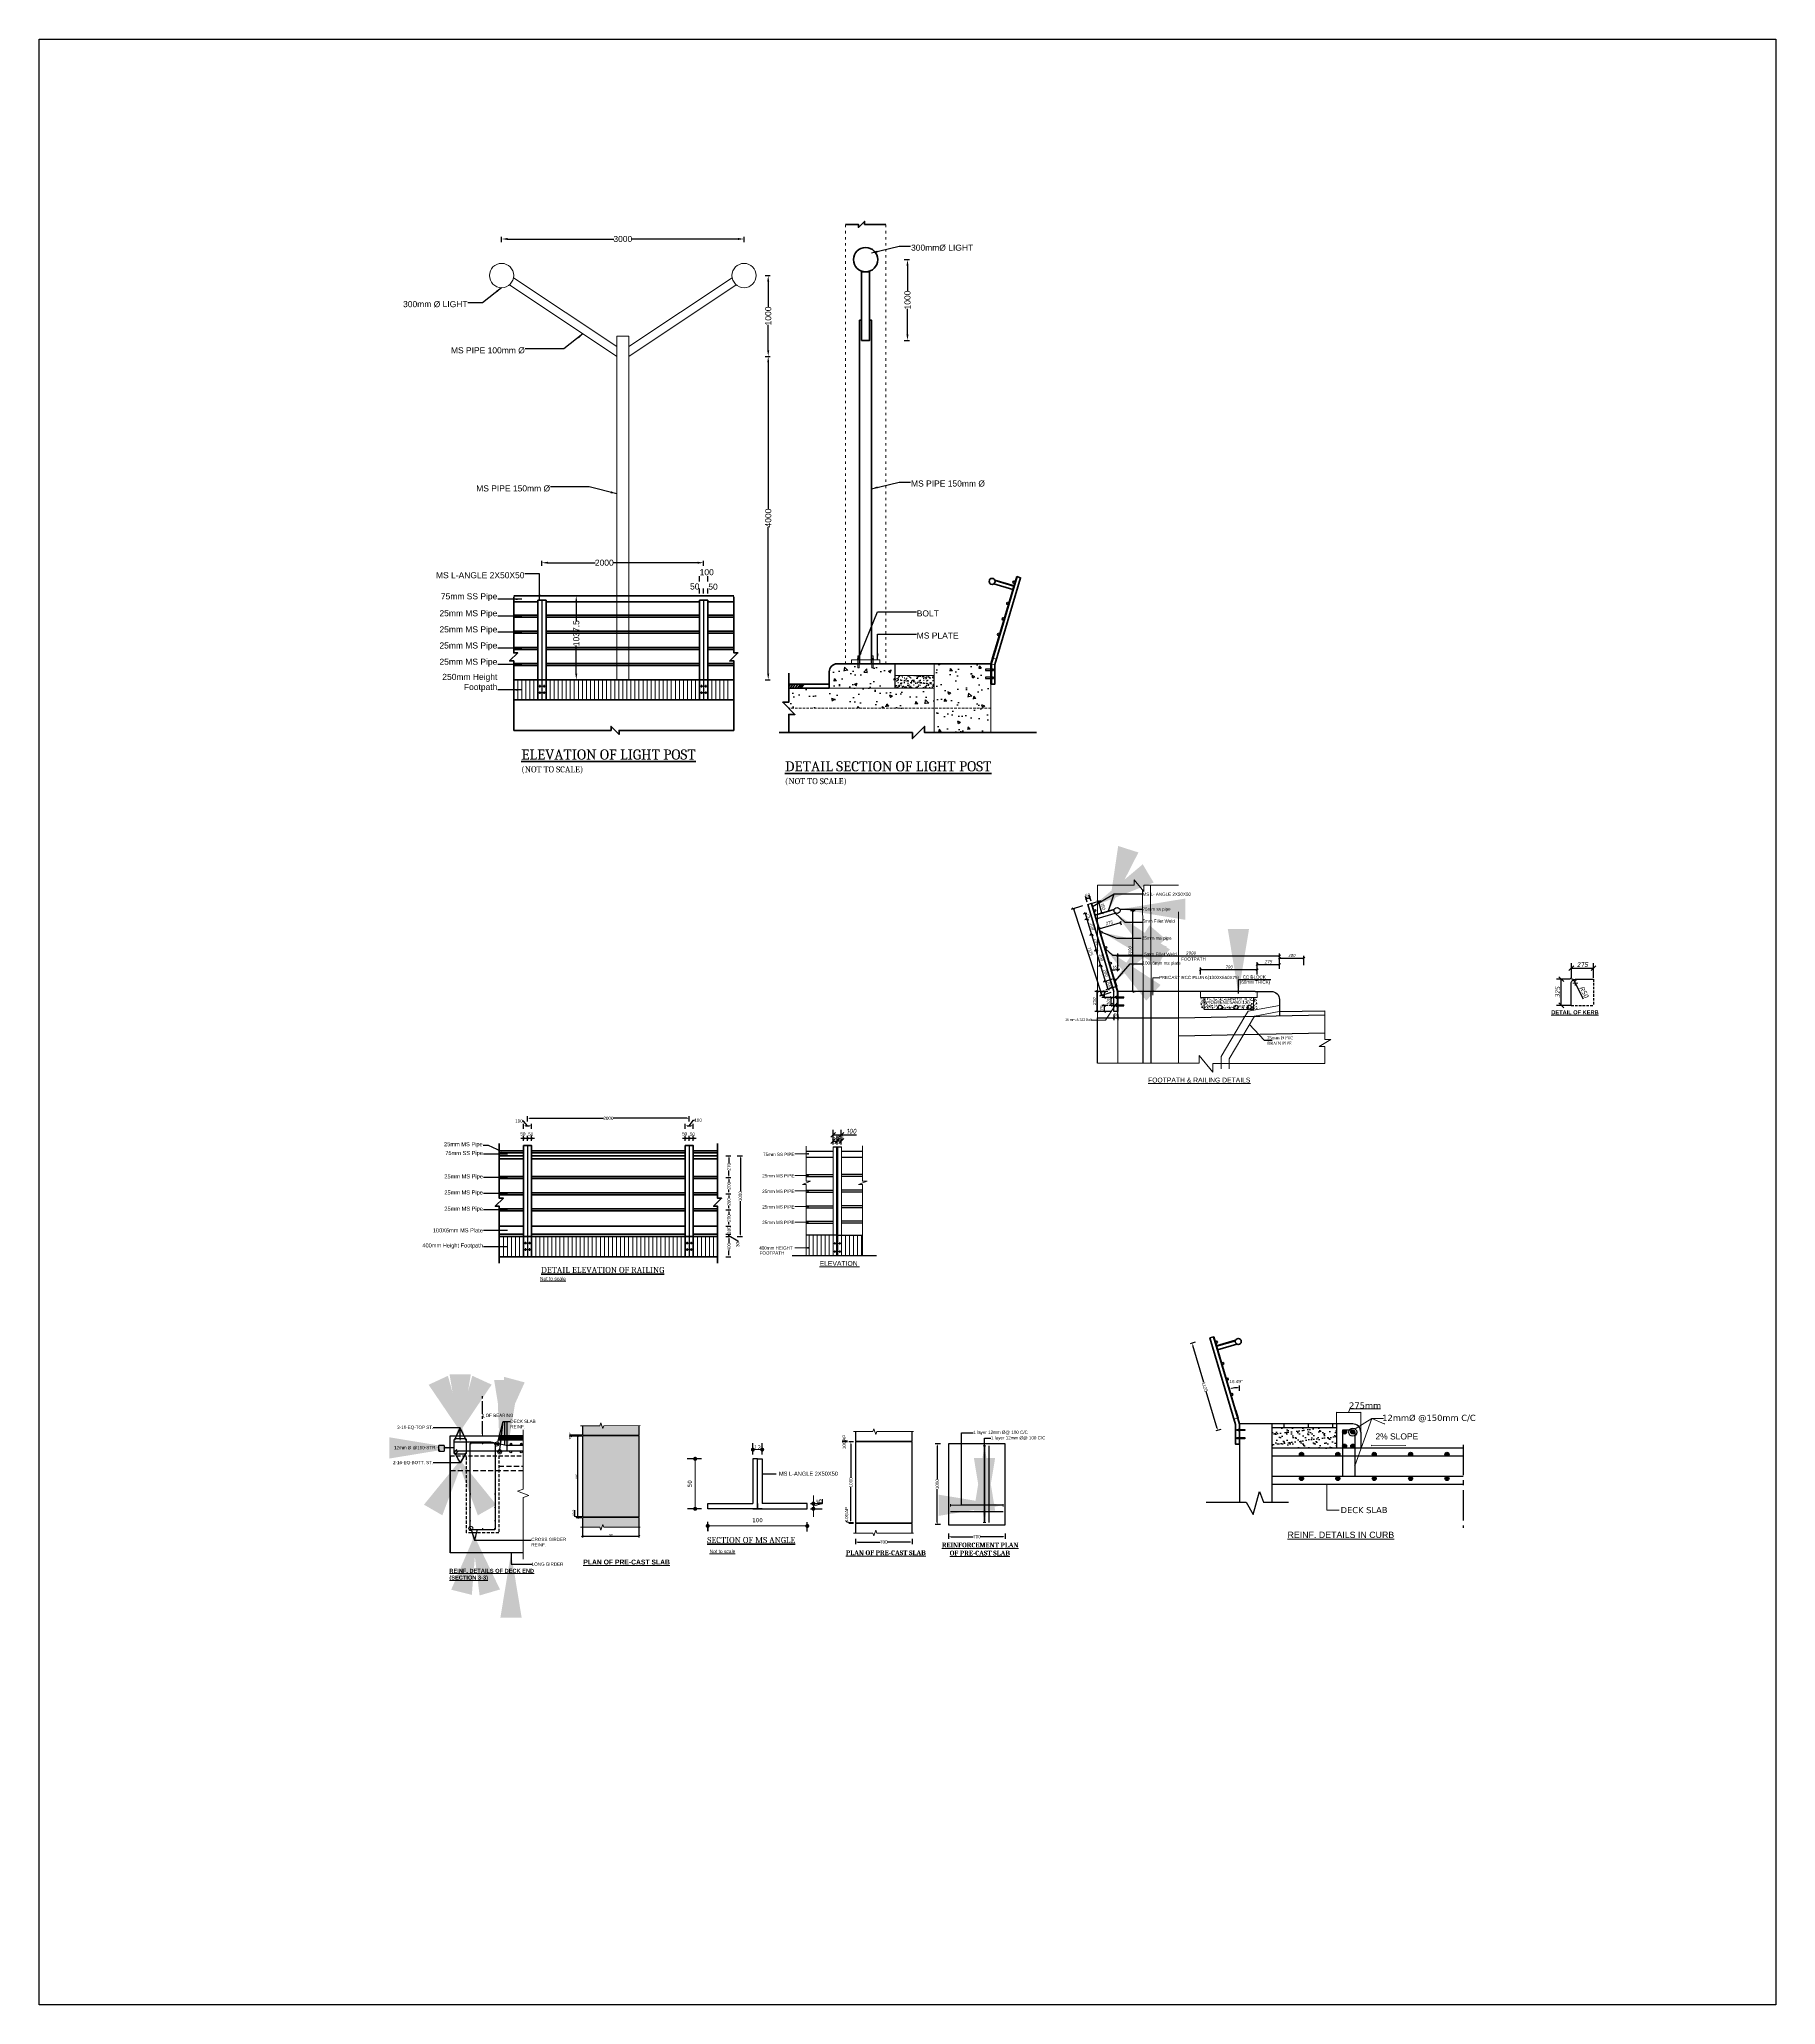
# Model space of a CAD drawing. Header units: millimetres. Extents: x 1231188 to 3899118, y -5478610 to -489530.
# Drawn here: x 3840212 to 3861692, y -2791768 to -2767455 of the extents above; entities that cross this region are included whole.
import ezdxf

# ---------------------------------------------------------------- set-up
doc = ezdxf.new("R2010")
doc.units = ezdxf.units.MM
doc.header["$LTSCALE"] = 25
doc.header["$MEASUREMENT"] = 0
doc.header["$PDMODE"] = 3
for name, pattern in [('ACAD_ISO03W100', [30, 12, -18]), ('CENTER', [2, 1.25, -0.25, 0.25, -0.25]), ('CENTER2', [1.125, 0.75, -0.125, 0.125, -0.125]), ('DASHED2', [0.375, 0.25, -0.125]), ('Grid Line', [22.225, 12.7, -3.175, 3.175, -3.175])]:
    doc.linetypes.add(name, pattern=pattern)
doc.layers.get('0').update_dxf_attribs({"lineweight": 13})
doc.layers.get('Defpoints').update_dxf_attribs({"color": 230, "lineweight": 9})
for name, color, linetype in [('Bar mark', 5, 'Continuous'), ('bridg-1', 1, 'Continuous'), ('CL', 8, 'CENTER'), ('CON-HAS', 5, 'Continuous'), ('Deck', 7, 'Continuous'), ('Deck _Hidden', 7, 'DASHED2'), ('elevation', 5, 'Continuous'), ('Girder', 1, 'Continuous'), ('Girder_Hidden', 8, 'DASHED2'), ('Hatch 1', 14, 'Continuous'), ('PILE-CAP', 7, 'Continuous'), ('Rainforcement', 10, 'Continuous'), ('Reinf', 1, 'Continuous'), ('Reinf. Half Tone', 14, 'Continuous'), ('Shade', 15, 'Continuous'), ('Suspender', 3, 'Continuous'), ('Wearing Course', 7, 'Continuous')]:
    doc.layers.add(name, color=color, linetype=linetype)
for name, color, linetype, lineweight in [('COLUMN', 1, 'Continuous', 25), ('Concrete_Section', 21, 'Continuous', 30), ('DIM', 8, 'Continuous', 13), ('grid', 114, 'CENTER2', 20), ('HAJ', 191, 'Continuous', 15), ('HATCH', 191, 'Continuous', 9), ('Long beam', 2, 'Continuous', 15), ('Outline', 191, 'Continuous', 40), ('Railing', 8, 'Continuous', 0), ('Slab', 1, 'Continuous', 25), ('Steel', 32, 'Continuous', 30), ('TEX', 5, 'Continuous', 15), ('text', 7, 'Continuous', 18), ('Text-5', 6, 'Continuous', 9)]:
    doc.layers.add(name, color=color, linetype=linetype, lineweight=lineweight)
doc.styles.add('AR', font='arial.ttf')
doc.styles.add('ARIAL', font='arial.ttf', dxfattribs={"height": 400})
doc.styles.add('DIM', font='isocp3.shx', dxfattribs={"oblique": 10})
doc.styles.add('SERIFA', font='arial.ttf')
doc.styles.get("Standard").update_dxf_attribs({"font": 'swissl.ttf'})
doc.styles.add('swis lt cn bt', font='verdana.ttf')
doc.styles.add('Title', font='arial.ttf')
doc.dimstyles.new('DIM01', dxfattribs={"dimtxt": 40, "dimasz": 25, "dimexe": 25, "dimexo": 25, "dimgap": 5, "dimtad": 0, "dimdec": 4, "dimdsep": 46, "dimtxsty": 'Standard', "dimcen": 10, "dimazin": 2, "dimtfac": 1, "dimtdec": 4, "dimtofl": 0, "dimtmove": 1, "dimatfit": 3, "dimfxl": 40, "dimfxlon": 1, "dimtolj": 1, "dimtzin": 0, "dimarcsym": 0})
doc.dimstyles.new('dim_10', dxfattribs={"dimtxt": 20, "dimasz": 20, "dimexe": 20, "dimexo": 5, "dimgap": 5, "dimtad": 1, "dimdec": 0, "dimzin": 0, "dimdsep": 46, "dimtxsty": 'DIM', "dimblk": 'OBLIQUE', "dimcen": 20, "dimclrd": 5, "dimclre": 5, "dimclrt": 7, "dimadec": 0, "dimazin": 0, "dimtfac": 1, "dimtdec": 0, "dimtmove": 1, "dimatfit": 3, "dimfxl": 10, "dimtolj": 1, "dimtzin": 0, "dimarcsym": 0})
doc.dimstyles.new('Dim_20', dxfattribs={"dimscale": 20, "dimtxt": 1.8, "dimasz": 40, "dimexe": 40, "dimexo": 5, "dimgap": 5, "dimtad": 1, "dimdec": 0, "dimzin": 0, "dimdsep": 46, "dimtxsty": 'DIM', "dimcen": 0.09, "dimclrd": 5, "dimclre": 5, "dimclrt": 7, "dimadec": 0, "dimazin": 0, "dimtfac": 1, "dimtdec": 0, "dimtmove": 0, "dimatfit": 3, "dimfxl": 40, "dimfxlon": 1, "dimtolj": 1, "dimtzin": 0, "dimarcsym": 0})
doc.dimstyles.new('dim_30', dxfattribs={"dimtxt": 60, "dimasz": 60, "dimexe": 60, "dimexo": 15, "dimgap": 15, "dimtad": 1, "dimdec": 0, "dimzin": 0, "dimdsep": 46, "dimtxsty": 'DIM', "dimblk": 'OBLIQUE', "dimcen": 30, "dimclrd": 5, "dimclre": 5, "dimclrt": 7, "dimadec": 0, "dimazin": 0, "dimtfac": 1, "dimtdec": 0, "dimtmove": 0, "dimatfit": 3, "dimfxl": 20, "dimtolj": 1, "dimtzin": 0, "dimarcsym": 0})
doc.dimstyles.new('meter', dxfattribs={"dimtxt": 150, "dimasz": 5, "dimexe": 3, "dimexo": 4, "dimgap": 1, "dimtad": 1, "dimdec": 0, "dimzin": 0, "dimdsep": 46, "dimtxsty": 'swis lt cn bt', "dimblk": 'OBLIQUE', "dimcen": 3, "dimdle": 3, "dimclrd": 8, "dimclre": 8, "dimclrt": 7, "dimadec": 0, "dimazin": 0, "dimtfac": 1, "dimtdec": 0, "dimtofl": 0, "dimtmove": 1, "dimatfit": 2, "dimldrblk": 'OBLIQUE', "dimfxl": 1, "dimtolj": 1, "dimtzin": 0, "dimlwd": 9, "dimlwe": 9, "dimarcsym": 0})
doc.dimstyles.get("Standard").update_dxf_attribs({"dimscale": 0, "dimtxt": 8, "dimasz": 7, "dimexe": 1, "dimexo": 1, "dimgap": 0.25, "dimtad": 1, "dimlfac": 0.0254, "dimzin": 3, "dimdsep": 46, "dimtxsty": 'SERIFA', "dimblk": 'D', "dimcen": 1, "dimse1": 1, "dimse2": 1, "dimclrd": 256, "dimclre": 256, "dimclrt": 6, "dimadec": 0, "dimazin": 0, "dimtfac": 1, "dimtofl": 0, "dimtmove": 2, "dimatfit": 3, "dimldrblk": 'D', "dimfxl": 1, "dimfrac": 1, "dimtolj": 1, "dimtzin": 3, "dimlwd": -1, "dimlwe": -1, "dimarcsym": 0})

# ---------------------------------------------------------------- blocks, each defined once
blk = doc.blocks.new('*D104')
at = {"layer": 'Defpoints', "color": 0, "lineweight": -2, "transparency": 16777216}
for p in [(3848602, -2782266), (3848602, -2782516), (3848743, -2782516)]:
    blk.add_point(p, dxfattribs=at)
at = {"layer": 'text', "color": 0, "lineweight": -2, "transparency": 16777216}
for p, q in [((3848703, -2782266), (3848768, -2782266)), ((3848743, -2782291), (3848743, -2782343)), ((3848703, -2782516), (3848768, -2782516)), ((3848743, -2782491), (3848743, -2782438))]:
    blk.add_line(p, q, dxfattribs=at)
for points in [[(3848739, -2782291), (3848747, -2782291), (3848743, -2782266)], [(3848739, -2782491), (3848747, -2782491), (3848743, -2782516)]]:
    blk.add_solid(points, dxfattribs=at)
at = {"layer": 'text', "color": 0, "transparency": 16777216, "insert": (3848743, -2782391), "char_height": 40, "attachment_point": 5, "rotation": 90}
blk.add_mtext('\\A1;400', dxfattribs=at)
blk = doc.blocks.new('*D86')
at = {"layer": 'Defpoints', "color": 0, "lineweight": -2, "transparency": 16777216}
for p in [(3848602, -2782236), (3848602, -2782266), (3848743, -2782236)]:
    blk.add_point(p, dxfattribs=at)
at = {"layer": 'text', "color": 0, "lineweight": -2, "transparency": 16777216}
for p, q in [((3848703, -2782236), (3848768, -2782236)), ((3848703, -2782266), (3848768, -2782266)), ((3848743, -2782266), (3848743, -2782236)), ((3848743, -2782251), (3848852, -2782320)), ((3848852, -2782320), (3848852, -2782330))]:
    blk.add_line(p, q, dxfattribs=at)
at = {"layer": 'text', "color": 0, "transparency": 16777216, "insert": (3848852, -2782363), "char_height": 40, "attachment_point": 5, "rotation": 90}
blk.add_mtext('\\A1;30', dxfattribs=at)
blk = doc.blocks.new('*D87')
at = {"layer": 'Defpoints', "color": 0, "lineweight": -2, "transparency": 16777216}
for p in [(3848602, -2782136), (3848743, -2782136), (3848602, -2782236)]:
    blk.add_point(p, dxfattribs=at)
at = {"layer": 'text', "color": 0, "lineweight": -2, "transparency": 16777216}
for p, q in [((3848703, -2782136), (3848768, -2782136)), ((3848703, -2782236), (3848768, -2782236))]:
    blk.add_line(p, q, dxfattribs=at)
at = {"layer": 'text', "color": 0, "transparency": 16777216, "insert": (3848743, -2782186), "char_height": 40, "attachment_point": 5, "rotation": 90}
blk.add_mtext('\\A1;100', dxfattribs=at)
blk = doc.blocks.new('*D88')
at = {"layer": 'Defpoints', "color": 0, "lineweight": -2, "transparency": 16777216}
for p in [(3848602, -2781936), (3848602, -2782136), (3848743, -2781936)]:
    blk.add_point(p, dxfattribs=at)
at = {"layer": 'text', "color": 0, "lineweight": -2, "transparency": 16777216}
for p, q in [((3848703, -2781936), (3848768, -2781936)), ((3848703, -2782136), (3848768, -2782136)), ((3848743, -2781961), (3848743, -2781988)), ((3848743, -2782111), (3848743, -2782083))]:
    blk.add_line(p, q, dxfattribs=at)
for points in [[(3848739, -2781961), (3848747, -2781961), (3848743, -2781936)], [(3848739, -2782111), (3848747, -2782111), (3848743, -2782136)]]:
    blk.add_solid(points, dxfattribs=at)
at = {"layer": 'text', "color": 0, "transparency": 16777216, "insert": (3848743, -2782036), "char_height": 40, "attachment_point": 5, "rotation": 90}
blk.add_mtext('\\A1;200', dxfattribs=at)
blk = doc.blocks.new('*D89')
at = {"layer": 'Defpoints', "color": 0, "lineweight": -2, "transparency": 16777216}
for p in [(3848602, -2781736), (3848743, -2781736), (3848602, -2781936)]:
    blk.add_point(p, dxfattribs=at)
at = {"layer": 'text', "color": 0, "lineweight": -2, "transparency": 16777216}
for p, q in [((3848703, -2781736), (3848768, -2781736)), ((3848743, -2781761), (3848743, -2781788)), ((3848743, -2781911), (3848743, -2781883)), ((3848703, -2781936), (3848768, -2781936))]:
    blk.add_line(p, q, dxfattribs=at)
for points in [[(3848739, -2781761), (3848747, -2781761), (3848743, -2781736)], [(3848739, -2781911), (3848747, -2781911), (3848743, -2781936)]]:
    blk.add_solid(points, dxfattribs=at)
at = {"layer": 'text', "color": 0, "transparency": 16777216, "insert": (3848743, -2781836), "char_height": 40, "attachment_point": 5, "rotation": 90}
blk.add_mtext('\\A1;200', dxfattribs=at)
blk = doc.blocks.new('*D90')
at = {"layer": 'Defpoints', "color": 0, "lineweight": -2, "transparency": 16777216}
for p in [(3848602, -2781536), (3848743, -2781536), (3848602, -2781736)]:
    blk.add_point(p, dxfattribs=at)
at = {"layer": 'text', "color": 0, "lineweight": -2, "transparency": 16777216}
for p, q in [((3848703, -2781536), (3848768, -2781536)), ((3848743, -2781561), (3848743, -2781588)), ((3848703, -2781736), (3848768, -2781736)), ((3848743, -2781711), (3848743, -2781683))]:
    blk.add_line(p, q, dxfattribs=at)
for points in [[(3848739, -2781561), (3848747, -2781561), (3848743, -2781536)], [(3848739, -2781711), (3848747, -2781711), (3848743, -2781736)]]:
    blk.add_solid(points, dxfattribs=at)
at = {"layer": 'text', "color": 0, "transparency": 16777216, "insert": (3848743, -2781636), "char_height": 40, "attachment_point": 5, "rotation": 90}
blk.add_mtext('\\A1;200', dxfattribs=at)
blk = doc.blocks.new('*D91')
at = {"layer": 'Defpoints', "color": 0, "lineweight": -2, "transparency": 16777216}
for p in [(3848602, -2781266), (3848743, -2781266), (3848602, -2781536)]:
    blk.add_point(p, dxfattribs=at)
at = {"layer": 'text', "color": 0, "lineweight": -2, "transparency": 16777216}
for p, q in [((3848703, -2781266), (3848768, -2781266)), ((3848743, -2781291), (3848743, -2781353)), ((3848703, -2781536), (3848768, -2781536)), ((3848743, -2781511), (3848743, -2781448))]:
    blk.add_line(p, q, dxfattribs=at)
for points in [[(3848739, -2781291), (3848747, -2781291), (3848743, -2781266)], [(3848739, -2781511), (3848747, -2781511), (3848743, -2781536)]]:
    blk.add_solid(points, dxfattribs=at)
at = {"layer": 'text', "color": 0, "transparency": 16777216, "insert": (3848743, -2781401), "char_height": 40, "attachment_point": 5, "rotation": 90}
blk.add_mtext('\\A1;270', dxfattribs=at)
blk = doc.blocks.new('*D105')
at = {"layer": 'Defpoints', "color": 0, "lineweight": -2, "transparency": 16777216}
for p in [(3846202, -2781141), (3846252, -2781043), (3846252, -2781141)]:
    blk.add_point(p, dxfattribs=at)
at = {"layer": 'text', "color": 0, "lineweight": -2, "transparency": 16777216}
for p, q in [((3846202, -2781083), (3846202, -2781018)), ((3846252, -2781083), (3846252, -2781018))]:
    blk.add_line(p, q, dxfattribs=at)
at = {"layer": 'text', "color": 0, "transparency": 16777216, "insert": (3846194, -2780995), "char_height": 40, "attachment_point": 5}
blk.add_mtext('\\A1;50', dxfattribs=at)
blk = doc.blocks.new('*D106')
at = {"layer": 'Defpoints', "color": 0, "lineweight": -2, "transparency": 16777216}
for p in [(3846252, -2781141), (3846302, -2781043), (3846302, -2781141)]:
    blk.add_point(p, dxfattribs=at)
at = {"layer": 'text', "color": 0, "lineweight": -2, "transparency": 16777216}
for p, q in [((3846252, -2781083), (3846252, -2781018)), ((3846302, -2781083), (3846302, -2781018))]:
    blk.add_line(p, q, dxfattribs=at)
at = {"layer": 'text', "color": 0, "transparency": 16777216, "insert": (3846291, -2780998), "char_height": 40, "attachment_point": 5}
blk.add_mtext('\\A1;50', dxfattribs=at)
blk = doc.blocks.new('*D92')
at = {"layer": 'Defpoints', "color": 0, "lineweight": -2, "transparency": 16777216}
for p in [(3846302, -2780894), (3846202, -2781141), (3846302, -2781141)]:
    blk.add_point(p, dxfattribs=at)
at = {"layer": 'text', "color": 0, "lineweight": -2, "transparency": 16777216}
for p, q in [((3846201, -2780836), (3846191, -2780836)), ((3846252, -2780894), (3846201, -2780836)), ((3846202, -2780934), (3846202, -2780869)), ((3846227, -2780894), (3846277, -2780894)), ((3846302, -2780934), (3846302, -2780869))]:
    blk.add_line(p, q, dxfattribs=at)
for points in [[(3846227, -2780890), (3846227, -2780898), (3846202, -2780894)], [(3846277, -2780890), (3846277, -2780898), (3846302, -2780894)]]:
    blk.add_solid(points, dxfattribs=at)
at = {"layer": 'text', "color": 0, "transparency": 16777216, "insert": (3846145, -2780836), "char_height": 40, "attachment_point": 5}
blk.add_mtext('\\A1;100', dxfattribs=at)
blk = doc.blocks.new('*D107')
at = {"layer": 'Defpoints', "color": 0, "lineweight": -2, "transparency": 16777216}
for p in [(3848252, -2780802), (3846252, -2781141), (3848252, -2781141)]:
    blk.add_point(p, dxfattribs=at)
at = {"layer": 'text', "color": 0, "lineweight": -2, "transparency": 16777216}
for p, q in [((3846252, -2780842), (3846252, -2780777)), ((3846277, -2780802), (3847190, -2780802)), ((3848227, -2780802), (3847314, -2780802)), ((3848252, -2780842), (3848252, -2780777))]:
    blk.add_line(p, q, dxfattribs=at)
for points in [[(3846277, -2780798), (3846277, -2780806), (3846252, -2780802)], [(3848227, -2780798), (3848227, -2780806), (3848252, -2780802)]]:
    blk.add_solid(points, dxfattribs=at)
at = {"layer": 'text', "color": 0, "transparency": 16777216, "insert": (3847252, -2780802), "char_height": 40, "attachment_point": 5}
blk.add_mtext('\\A1;2000', dxfattribs=at)
blk = doc.blocks.new('*D93')
at = {"layer": 'Defpoints', "color": 0, "lineweight": -2, "transparency": 16777216}
for p in [(3848202, -2781141), (3848252, -2781043), (3848252, -2781141)]:
    blk.add_point(p, dxfattribs=at)
at = {"layer": 'text', "color": 0, "lineweight": -2, "transparency": 16777216}
for p, q in [((3848202, -2781083), (3848202, -2781018)), ((3848252, -2781083), (3848252, -2781018))]:
    blk.add_line(p, q, dxfattribs=at)
at = {"layer": 'text', "color": 0, "transparency": 16777216, "insert": (3848194, -2780995), "char_height": 40, "attachment_point": 5}
blk.add_mtext('\\A1;50', dxfattribs=at)
blk = doc.blocks.new('*D94')
at = {"layer": 'Defpoints', "color": 0, "lineweight": -2, "transparency": 16777216}
for p in [(3848252, -2781141), (3848302, -2781043), (3848302, -2781141)]:
    blk.add_point(p, dxfattribs=at)
at = {"layer": 'text', "color": 0, "lineweight": -2, "transparency": 16777216}
for p, q in [((3848252, -2781083), (3848252, -2781018)), ((3848302, -2781083), (3848302, -2781018))]:
    blk.add_line(p, q, dxfattribs=at)
at = {"layer": 'text', "color": 0, "transparency": 16777216, "insert": (3848291, -2780998), "char_height": 40, "attachment_point": 5}
blk.add_mtext('\\A1;50', dxfattribs=at)
blk = doc.blocks.new('*D95')
at = {"layer": 'Defpoints', "color": 0, "lineweight": -2, "transparency": 16777216}
for p in [(3848302, -2780894), (3848202, -2781141), (3848302, -2781141)]:
    blk.add_point(p, dxfattribs=at)
at = {"layer": 'text', "color": 0, "lineweight": -2, "transparency": 16777216}
for p, q in [((3848202, -2780934), (3848202, -2780869)), ((3848227, -2780894), (3848277, -2780894)), ((3848252, -2780894), (3848305, -2780826)), ((3848302, -2780934), (3848302, -2780869)), ((3848305, -2780826), (3848315, -2780826))]:
    blk.add_line(p, q, dxfattribs=at)
for points in [[(3848227, -2780890), (3848227, -2780898), (3848202, -2780894)], [(3848277, -2780890), (3848277, -2780898), (3848302, -2780894)]]:
    blk.add_solid(points, dxfattribs=at)
at = {"layer": 'text', "color": 0, "transparency": 16777216, "insert": (3848361, -2780826), "char_height": 40, "attachment_point": 5}
blk.add_mtext('\\A1;100', dxfattribs=at)
blk = doc.blocks.new('*D96')
at = {"layer": 'Defpoints', "color": 0, "lineweight": -2, "transparency": 16777216}
for p in [(3848602, -2781266), (3848602, -2782266), (3848884, -2782266)]:
    blk.add_point(p, dxfattribs=at)
at = {"layer": 'text', "color": 0, "lineweight": -2, "transparency": 16777216}
for p, q in [((3848844, -2781266), (3848909, -2781266)), ((3848884, -2781291), (3848884, -2781705)), ((3848884, -2782241), (3848884, -2781826)), ((3848844, -2782266), (3848909, -2782266))]:
    blk.add_line(p, q, dxfattribs=at)
for points in [[(3848880, -2781291), (3848888, -2781291), (3848884, -2781266)], [(3848880, -2782241), (3848888, -2782241), (3848884, -2782266)]]:
    blk.add_solid(points, dxfattribs=at)
at = {"layer": 'text', "color": 0, "transparency": 16777216, "insert": (3848884, -2781766), "char_height": 40, "attachment_point": 5, "rotation": 90}
blk.add_mtext('\\A1;1000', dxfattribs=at)
blk = doc.blocks.new('Pin')
at = {"layer": 'text'}
for p, q in [((2432, 30), (2462, 30)), ((2447, 45), (2447, 15))]:
    blk.add_line(p, q, dxfattribs=at)
blk.add_circle((2447, 29), 10, dxfattribs=at)
blk = doc.blocks.new('_Dot')
at = {"color": 0, "lineweight": -2}
blk.add_line((-0.5, 0), (-1, 0), dxfattribs=at)
at = {"color": 0, "const_width": 0.5}
blk.add_lwpolyline([(-0.25, 0, 1), (0.25, 0, 1)], format="xyb", close=True, dxfattribs=at)
blk = doc.blocks.new('*D108')
at = {"color": 5, "linetype": 'DASHED2', "lineweight": 9, "ltscale": 100, "transparency": 16777216}
for p, q in [((3848481, -2785820), (3848481, -2785848)), ((3849712, -2785820), (3849712, -2785848))]:
    blk.add_line(p, q, dxfattribs=at)
at = {"color": 8, "lineweight": 9, "ltscale": 100, "transparency": 16777216}
blk.add_line((3848531, -2785845), (3849662, -2785845), dxfattribs=at)
at = {"layer": 'Defpoints', "color": 0, "lineweight": -2, "ltscale": 100, "transparency": 16777216}
for p in [(3848481, -2785633), (3849712, -2785633), (3849712, -2785845)]:
    blk.add_point(p, dxfattribs=at)
at = {"color": 8, "lineweight": 9, "ltscale": 100, "transparency": 16777216, "xscale": 50, "yscale": 50, "zscale": 50, "rotation": 180}
blk.add_blockref('_Dot', (3848481, -2785845), dxfattribs=at)
at = {"color": 8, "lineweight": 9, "ltscale": 100, "transparency": 16777216, "xscale": 50, "yscale": 50, "zscale": 50}
blk.add_blockref('_Dot', (3849712, -2785845), dxfattribs=at)
at = {"color": 7, "lineweight": -2, "ltscale": 100, "transparency": 16777216, "insert": (3849096, -2785774), "char_height": 200, "attachment_point": 5, "style": 'swis lt cn bt'}
blk.add_mtext('\\A1;{\\H0.25x;100}', dxfattribs=at)
blk = doc.blocks.new('*D109')
at = {"color": 5, "linetype": 'DASHED2', "lineweight": 9, "ltscale": 100, "transparency": 16777216}
for p, q in [((3848350, -2785014), (3848322, -2785014)), ((3848350, -2785633), (3848322, -2785633))]:
    blk.add_line(p, q, dxfattribs=at)
at = {"color": 8, "lineweight": 9, "ltscale": 100, "transparency": 16777216}
blk.add_line((3848325, -2785583), (3848325, -2785064), dxfattribs=at)
at = {"layer": 'Defpoints', "color": 0, "lineweight": -2, "ltscale": 100, "transparency": 16777216}
for p in [(3848325, -2785014), (3849039, -2785014), (3848481, -2785633)]:
    blk.add_point(p, dxfattribs=at)
at = {"color": 8, "lineweight": 9, "ltscale": 100, "transparency": 16777216, "xscale": 50, "yscale": 50, "zscale": 50}
for p, rotation in [((3848325, -2785014), 90), ((3848325, -2785633), 270)]:
    blk.add_blockref('_Dot', p, dxfattribs=dict(at, rotation=rotation))
at = {"color": 7, "lineweight": -2, "ltscale": 100, "transparency": 16777216, "insert": (3848259, -2785323), "char_height": 70, "attachment_point": 5, "rotation": 90, "style": 'swis lt cn bt'}
blk.add_mtext('\\A1;{\\H0.7143x;50}', dxfattribs=at)
blk = doc.blocks.new('*D110')
at = {"color": 5, "linetype": 'DASHED2', "lineweight": 9, "ltscale": 100, "transparency": 16777216}
for p, q in [((3849039, -2784926), (3849039, -2784898)), ((3849154, -2784926), (3849154, -2784898))]:
    blk.add_line(p, q, dxfattribs=at)
at = {"color": 8, "lineweight": 9, "ltscale": 100, "transparency": 16777216}
blk.add_line((3849089, -2784901), (3849104, -2784901), dxfattribs=at)
at = {"layer": 'Defpoints', "color": 0, "lineweight": -2, "ltscale": 100, "transparency": 16777216}
for p in [(3849039, -2785014), (3849154, -2784901), (3849154, -2785014)]:
    blk.add_point(p, dxfattribs=at)
at = {"color": 8, "lineweight": 9, "ltscale": 100, "transparency": 16777216, "xscale": 50, "yscale": 50, "zscale": 50, "rotation": 180}
blk.add_blockref('_Dot', (3849039, -2784901), dxfattribs=at)
at = {"color": 8, "lineweight": 9, "ltscale": 100, "transparency": 16777216, "xscale": 50, "yscale": 50, "zscale": 50}
blk.add_blockref('_Dot', (3849154, -2784901), dxfattribs=at)
at = {"color": 7, "lineweight": -2, "ltscale": 100, "transparency": 16777216, "insert": (3849096, -2784875), "char_height": 70, "attachment_point": 5, "style": 'swis lt cn bt'}
blk.add_mtext('\\A1;{\\H0.7143x;12}', dxfattribs=at)
blk = doc.blocks.new('*D111')
at = {"color": 8, "lineweight": 9, "ltscale": 100, "transparency": 16777216}
for p, q in [((3849787, -2785519), (3849787, -2785469)), ((3849901, -2785567), (3849901, -2785515)), ((3849787, -2785601), (3849901, -2785567)), ((3849787, -2785633), (3849787, -2785569)), ((3849787, -2785683), (3849787, -2785733))]:
    blk.add_line(p, q, dxfattribs=at)
at = {"color": 5, "linetype": 'DASHED2', "lineweight": 9, "ltscale": 100, "transparency": 16777216}
for p, q in [((3849762, -2785569), (3849790, -2785569)), ((3849762, -2785633), (3849790, -2785633))]:
    blk.add_line(p, q, dxfattribs=at)
at = {"layer": 'Defpoints', "color": 0, "lineweight": -2, "ltscale": 100, "transparency": 16777216}
for p in [(3849712, -2785569), (3849712, -2785633), (3849787, -2785569)]:
    blk.add_point(p, dxfattribs=at)
at = {"color": 8, "lineweight": 9, "ltscale": 100, "transparency": 16777216, "xscale": 50, "yscale": 50, "zscale": 50}
for p, rotation in [((3849787, -2785569), 270), ((3849787, -2785633), 90)]:
    blk.add_blockref('_Dot', p, dxfattribs=dict(at, rotation=rotation))
at = {"color": 7, "lineweight": -2, "ltscale": 100, "transparency": 16777216, "insert": (3849864, -2785541), "char_height": 70, "attachment_point": 5, "rotation": 90, "style": 'swis lt cn bt'}
blk.add_mtext('\\A1;6', dxfattribs=at)
blk = doc.blocks.new('*D97')
at = {"layer": 'Defpoints', "color": 0, "lineweight": -2, "transparency": 16777216}
for p in [(3848430, -2774272), (3848380, -2774394), (3848430, -2774394)]:
    blk.add_point(p, dxfattribs=at)
at = {"layer": 'text', "color": 0, "lineweight": -2, "transparency": 16777216}
for p, q in [((3848380, -2774312), (3848380, -2774247)), ((3848430, -2774312), (3848430, -2774247))]:
    blk.add_line(p, q, dxfattribs=at)
at = {"layer": 'text', "color": 0, "transparency": 16777216, "insert": (3848320, -2774224), "char_height": 75, "attachment_point": 5}
blk.add_mtext('\\A1;50', dxfattribs=at)
blk = doc.blocks.new('*D98')
at = {"layer": 'Defpoints', "color": 0, "lineweight": -2, "transparency": 16777216}
for p in [(3848480, -2774272), (3848430, -2774394), (3848480, -2774394)]:
    blk.add_point(p, dxfattribs=at)
at = {"layer": 'text', "color": 0, "lineweight": -2, "transparency": 16777216}
for p, q in [((3848430, -2774312), (3848430, -2774247)), ((3848480, -2774312), (3848480, -2774247))]:
    blk.add_line(p, q, dxfattribs=at)
at = {"layer": 'text', "color": 0, "transparency": 16777216, "insert": (3848546, -2774226), "char_height": 75, "attachment_point": 5}
blk.add_mtext('\\A1;50', dxfattribs=at)
blk = doc.blocks.new('*D99')
at = {"layer": 'Defpoints', "color": 0, "lineweight": -2, "transparency": 16777216}
for p in [(3848480, -2774122), (3848380, -2774394), (3848480, -2774394)]:
    blk.add_point(p, dxfattribs=at)
at = {"layer": 'text', "color": 0, "lineweight": -2, "transparency": 16777216}
for p, q in [((3848380, -2774162), (3848380, -2774097)), ((3848480, -2774162), (3848480, -2774097))]:
    blk.add_line(p, q, dxfattribs=at)
at = {"layer": 'text', "color": 0, "transparency": 16777216, "insert": (3848468, -2774047), "char_height": 75, "attachment_point": 5}
blk.add_mtext('\\A1;100', dxfattribs=at)
blk = doc.blocks.new('*D112')
at = {"layer": 'Defpoints', "color": 0, "lineweight": -2, "transparency": 16777216}
for p in [(3846854, -2774339), (3846854, -2774339), (3846854, -2775377)]:
    blk.add_point(p, dxfattribs=at)
at = {"layer": 'text', "color": 0, "lineweight": -2, "transparency": 16777216}
for p, q in [((3846854, -2774339), (3846879, -2774339)), ((3846854, -2774414), (3846854, -2774651)), ((3846854, -2775302), (3846854, -2774952)), ((3846854, -2775377), (3846879, -2775377))]:
    blk.add_line(p, q, dxfattribs=at)
for points in [[(3846842, -2774414), (3846867, -2774414), (3846854, -2774339)], [(3846842, -2775302), (3846867, -2775302), (3846854, -2775377)]]:
    blk.add_solid(points, dxfattribs=at)
at = {"layer": 'text', "color": 0, "transparency": 16777216, "insert": (3846854, -2774802), "char_height": 75, "attachment_point": 5, "rotation": 90}
blk.add_mtext('\\A1;1037.5', dxfattribs=at)
blk = doc.blocks.new('*D100')
at = {"layer": 'Defpoints', "color": 0, "lineweight": -2, "transparency": 16777216}
for p in [(3848430, -2773930), (3846430, -2774394), (3848430, -2774394)]:
    blk.add_point(p, dxfattribs=at)
at = {"layer": 'text', "color": 0, "lineweight": -2, "transparency": 16777216}
for p, q in [((3846430, -2773970), (3846430, -2773905)), ((3846505, -2773930), (3847088, -2773930)), ((3848355, -2773930), (3847313, -2773930)), ((3848430, -2773970), (3848430, -2773905))]:
    blk.add_line(p, q, dxfattribs=at)
for points in [[(3846505, -2773917), (3846505, -2773942), (3846430, -2773930)], [(3848355, -2773917), (3848355, -2773942), (3848430, -2773930)]]:
    blk.add_solid(points, dxfattribs=at)
at = {"layer": 'text', "color": 0, "transparency": 16777216, "insert": (3847201, -2773930), "char_height": 75, "attachment_point": 5}
blk.add_mtext('\\A1;2000', dxfattribs=at)
blk = doc.blocks.new('*D113')
at = {"layer": 'Defpoints', "color": 0, "lineweight": -2, "transparency": 16777216}
for p in [(3848930, -2769925), (3845930, -2770377), (3848930, -2770377)]:
    blk.add_point(p, dxfattribs=at)
at = {"layer": 'text', "color": 0, "lineweight": -2, "transparency": 16777216}
for p, q in [((3845930, -2769965), (3845930, -2769900)), ((3846005, -2769925), (3847318, -2769925)), ((3848855, -2769925), (3847542, -2769925)), ((3848930, -2769965), (3848930, -2769900))]:
    blk.add_line(p, q, dxfattribs=at)
for points in [[(3846005, -2769912), (3846005, -2769937), (3845930, -2769925)], [(3848855, -2769912), (3848855, -2769937), (3848930, -2769925)]]:
    blk.add_solid(points, dxfattribs=at)
at = {"layer": 'text', "color": 0, "transparency": 16777216, "insert": (3847430, -2769925), "char_height": 75, "attachment_point": 5}
blk.add_mtext('\\A1;3000', dxfattribs=at)
blk = doc.blocks.new('*D114')
at = {"layer": 'Defpoints', "color": 0, "lineweight": -2, "transparency": 16777216}
for p in [(3848930, -2770377), (3847505, -2771377), (3849229, -2771377)]:
    blk.add_point(p, dxfattribs=at)
at = {"layer": 'text', "color": 0, "lineweight": -2, "transparency": 16777216}
for p, q in [((3849189, -2770377), (3849254, -2770377)), ((3849229, -2770452), (3849229, -2770768)), ((3849229, -2771302), (3849229, -2770986)), ((3849189, -2771377), (3849254, -2771377))]:
    blk.add_line(p, q, dxfattribs=at)
for points in [[(3849216, -2770452), (3849241, -2770452), (3849229, -2770377)], [(3849216, -2771302), (3849241, -2771302), (3849229, -2771377)]]:
    blk.add_solid(points, dxfattribs=at)
at = {"layer": 'text', "color": 0, "transparency": 16777216, "insert": (3849229, -2770877), "char_height": 75, "attachment_point": 5, "rotation": 90}
blk.add_mtext('\\A1;1000', dxfattribs=at)
blk = doc.blocks.new('*D115')
at = {"layer": 'Defpoints', "color": 0, "lineweight": -2, "transparency": 16777216}
for p in [(3847505, -2771377), (3847505, -2775377), (3849229, -2775377)]:
    blk.add_point(p, dxfattribs=at)
at = {"layer": 'text', "color": 0, "lineweight": -2, "transparency": 16777216}
for p, q in [((3849189, -2771377), (3849254, -2771377)), ((3849229, -2771452), (3849229, -2773265)), ((3849229, -2775302), (3849229, -2773489)), ((3849189, -2775377), (3849254, -2775377))]:
    blk.add_line(p, q, dxfattribs=at)
for points in [[(3849216, -2771452), (3849241, -2771452), (3849229, -2771377)], [(3849216, -2775302), (3849241, -2775302), (3849229, -2775377)]]:
    blk.add_solid(points, dxfattribs=at)
at = {"layer": 'text', "color": 0, "transparency": 16777216, "insert": (3849229, -2773377), "char_height": 75, "attachment_point": 5, "rotation": 90}
blk.add_mtext('\\A1;4000', dxfattribs=at)
blk = doc.blocks.new('R_275')
at = {"layer": 'Outline'}
for p, q in [((6871, 1142), (7118, 1142)), ((6871, 1092), (6871, 1142)), ((6871, 1136), (7114, 1136)), ((7118, 1092), (6871, 1092))]:
    blk.add_line(p, q, dxfattribs=at)
blk.add_circle((7146, 1117), 37.5, dxfattribs=at)
blk = doc.blocks.new('*D116')
at = {"layer": 'Defpoints', "color": 0, "lineweight": -2, "transparency": 16777216}
for p in [(3850433, -2770180), (3850433, -2771180), (3850952, -2771180)]:
    blk.add_point(p, dxfattribs=at)
at = {"layer": 'text', "color": 0, "lineweight": -2, "transparency": 16777216}
for p, q in [((3850912, -2770180), (3850977, -2770180)), ((3850952, -2770255), (3850952, -2770571)), ((3850952, -2771105), (3850952, -2770790)), ((3850912, -2771180), (3850977, -2771180))]:
    blk.add_line(p, q, dxfattribs=at)
for points in [[(3850939, -2770255), (3850964, -2770255), (3850952, -2770180)], [(3850939, -2771105), (3850964, -2771105), (3850952, -2771180)]]:
    blk.add_solid(points, dxfattribs=at)
at = {"layer": 'text', "color": 0, "transparency": 16777216, "insert": (3850952, -2770680), "char_height": 75, "attachment_point": 5, "rotation": 90}
blk.add_mtext('\\A1;1000', dxfattribs=at)
blk = doc.blocks.new('_Oblique')
at = {"color": 0, "linetype": 'ByBlock', "lineweight": -2}
blk.add_line((-0.5, -0.5), (0.5, 0.5), dxfattribs=at)
blk = doc.blocks.new('*D224')
at = {"layer": 'Defpoints', "color": 0, "lineweight": -2, "ltscale": 20, "transparency": 16777216}
for p in [(3846872, -2785734), (3846930, -2785734), (3846930, -2785744)]:
    blk.add_point(p, dxfattribs=at)
at = {"layer": 'DIM', "color": 5, "lineweight": -2, "ltscale": 20, "transparency": 16777216}
for p, q in [((3846835, -2785728), (3846835, -2785649)), ((3846872, -2785739), (3846835, -2785728)), ((3846925, -2785734), (3846852, -2785734)), ((3846925, -2785744), (3846852, -2785744)), ((3846872, -2785744), (3846872, -2785734))]:
    blk.add_line(p, q, dxfattribs=at)
at = {"layer": 'DIM', "color": 5, "lineweight": -2, "ltscale": 20, "transparency": 16777216, "xscale": 20, "yscale": 20, "zscale": 20}
for p, rotation in [((3846872, -2785734), 90), ((3846872, -2785744), 270)]:
    blk.add_blockref('_Oblique', p, dxfattribs=dict(at, rotation=rotation))
at = {"layer": 'DIM', "color": 7, "ltscale": 20, "transparency": 16777216, "insert": (3846820, -2785688), "char_height": 20, "attachment_point": 5, "rotation": 90, "style": 'DIM'}
blk.add_mtext('\\A1;10GAP', dxfattribs=at)
blk = doc.blocks.new('*D225')
at = {"layer": 'Defpoints', "color": 0, "lineweight": -2, "ltscale": 20, "transparency": 16777216}
for p in [(3846872, -2784734), (3846930, -2784734), (3846930, -2785734)]:
    blk.add_point(p, dxfattribs=at)
at = {"layer": 'DIM', "color": 5, "lineweight": -2, "ltscale": 20, "transparency": 16777216}
for p, q in [((3846925, -2784734), (3846852, -2784734)), ((3846872, -2785734), (3846872, -2784734)), ((3846925, -2785734), (3846852, -2785734))]:
    blk.add_line(p, q, dxfattribs=at)
at = {"layer": 'DIM', "color": 5, "lineweight": -2, "ltscale": 20, "transparency": 16777216, "xscale": 20, "yscale": 20, "zscale": 20}
for p, rotation in [((3846872, -2784734), 90), ((3846872, -2785734), 270)]:
    blk.add_blockref('_Oblique', p, dxfattribs=dict(at, rotation=rotation))
at = {"layer": 'DIM', "color": 7, "ltscale": 20, "transparency": 16777216, "insert": (3846857, -2785234), "char_height": 20, "attachment_point": 5, "rotation": 90, "style": 'DIM'}
blk.add_mtext('\\A1;1000', dxfattribs=at)
blk = doc.blocks.new('*D226')
at = {"layer": 'Defpoints', "color": 0, "lineweight": -2, "ltscale": 20, "transparency": 16777216}
for p in [(3846790, -2784724), (3846930, -2784724), (3846930, -2784734)]:
    blk.add_point(p, dxfattribs=at)
at = {"layer": 'DIM', "color": 5, "lineweight": -2, "ltscale": 20, "transparency": 16777216}
for p, q in [((3846925, -2784724), (3846770, -2784724)), ((3846925, -2784734), (3846770, -2784734)), ((3846790, -2784734), (3846790, -2784724))]:
    blk.add_line(p, q, dxfattribs=at)
at = {"layer": 'DIM', "color": 5, "lineweight": -2, "ltscale": 20, "transparency": 16777216, "xscale": 20, "yscale": 20, "zscale": 20}
for p, rotation in [((3846790, -2784724), 90), ((3846790, -2784734), 270)]:
    blk.add_blockref('_Oblique', p, dxfattribs=dict(at, rotation=rotation))
at = {"layer": 'DIM', "color": 7, "ltscale": 20, "transparency": 16777216, "insert": (3846775, -2784734), "char_height": 20, "attachment_point": 5, "rotation": 90, "style": 'DIM'}
blk.add_mtext('\\A1;10GAP', dxfattribs=at)
blk = doc.blocks.new('*D227')
at = {"layer": 'Defpoints', "color": 0, "lineweight": -2, "ltscale": 20, "transparency": 16777216}
for p in [(3846930, -2785862), (3847630, -2785860), (3847630, -2785970)]:
    blk.add_point(p, dxfattribs=at)
at = {"layer": 'DIM', "color": 5, "lineweight": -2, "ltscale": 20, "transparency": 16777216}
for p, q in [((3846930, -2785867), (3846930, -2785990)), ((3846930, -2785970), (3847630, -2785970)), ((3847630, -2785865), (3847630, -2785990))]:
    blk.add_line(p, q, dxfattribs=at)
at = {"layer": 'DIM', "color": 5, "lineweight": -2, "ltscale": 20, "transparency": 16777216, "xscale": 20, "yscale": 20, "zscale": 20, "rotation": 180}
blk.add_blockref('_Oblique', (3846930, -2785970), dxfattribs=at)
at = {"layer": 'DIM', "color": 5, "lineweight": -2, "ltscale": 20, "transparency": 16777216, "xscale": 20, "yscale": 20, "zscale": 20}
blk.add_blockref('_Oblique', (3847630, -2785970), dxfattribs=at)
at = {"layer": 'DIM', "color": 7, "ltscale": 20, "transparency": 16777216, "insert": (3847280, -2785955), "char_height": 20, "attachment_point": 5, "style": 'DIM'}
blk.add_mtext('\\A1;700', dxfattribs=at)
blk = doc.blocks.new('do_20')
at = {"const_width": 7.84}
blk.add_lwpolyline([(8, 3, -1), (12, -3, -1)], format="xyb", close=True, dxfattribs=at)
blk = doc.blocks.new('*D277')
at = {"layer": 'Defpoints', "color": 0, "lineweight": -2, "transparency": 16777216}
for p in [(3850251, -2785806), (3850309, -2785806), (3850309, -2785816)]:
    blk.add_point(p, dxfattribs=at)
at = {"layer": 'text', "color": 0, "lineweight": -2, "transparency": 16777216}
for p, q in [((3850198, -2785795), (3850198, -2785785)), ((3850251, -2785811), (3850198, -2785795)), ((3850284, -2785806), (3850226, -2785806)), ((3850284, -2785816), (3850226, -2785816)), ((3850251, -2785816), (3850251, -2785806))]:
    blk.add_line(p, q, dxfattribs=at)
at = {"layer": 'text', "color": 0, "transparency": 16777216, "insert": (3850198, -2785700), "char_height": 40, "attachment_point": 5, "rotation": 90}
blk.add_mtext('\\A1;10GAP', dxfattribs=at)
blk = doc.blocks.new('*D278')
at = {"layer": 'Defpoints', "color": 0, "lineweight": -2, "transparency": 16777216}
for p in [(3850251, -2784806), (3850309, -2784806), (3850309, -2785806)]:
    blk.add_point(p, dxfattribs=at)
at = {"layer": 'text', "color": 0, "lineweight": -2, "transparency": 16777216}
for p, q in [((3850284, -2784806), (3850226, -2784806)), ((3850251, -2784831), (3850251, -2785246)), ((3850251, -2785781), (3850251, -2785367)), ((3850284, -2785806), (3850226, -2785806))]:
    blk.add_line(p, q, dxfattribs=at)
for points in [[(3850247, -2784831), (3850255, -2784831), (3850251, -2784806)], [(3850247, -2785781), (3850255, -2785781), (3850251, -2785806)]]:
    blk.add_solid(points, dxfattribs=at)
at = {"layer": 'text', "color": 0, "transparency": 16777216, "insert": (3850251, -2785306), "char_height": 40, "attachment_point": 5, "rotation": 90}
blk.add_mtext('\\A1;1000', dxfattribs=at)
blk = doc.blocks.new('*D279')
at = {"layer": 'Defpoints', "color": 0, "lineweight": -2, "transparency": 16777216}
for p in [(3850169, -2784796), (3850309, -2784796), (3850309, -2784806)]:
    blk.add_point(p, dxfattribs=at)
at = {"layer": 'text', "color": 0, "lineweight": -2, "transparency": 16777216}
for p, q in [((3850209, -2784796), (3850144, -2784796)), ((3850209, -2784806), (3850144, -2784806))]:
    blk.add_line(p, q, dxfattribs=at)
at = {"layer": 'text', "color": 0, "transparency": 16777216, "insert": (3850169, -2784806), "char_height": 40, "attachment_point": 5, "rotation": 90}
blk.add_mtext('\\A1;10GAP', dxfattribs=at)
blk = doc.blocks.new('*D280')
at = {"layer": 'Defpoints', "color": 0, "lineweight": -2, "transparency": 16777216}
for p in [(3850309, -2785934), (3851009, -2785934), (3851009, -2786044)]:
    blk.add_point(p, dxfattribs=at)
at = {"layer": 'text', "color": 0, "lineweight": -2, "transparency": 16777216}
for p, q in [((3850309, -2786004), (3850309, -2786069)), ((3851009, -2786004), (3851009, -2786069)), ((3850334, -2786044), (3850612, -2786044)), ((3850984, -2786044), (3850706, -2786044))]:
    blk.add_line(p, q, dxfattribs=at)
for points in [[(3850334, -2786040), (3850334, -2786049), (3850309, -2786044)], [(3850984, -2786040), (3850984, -2786049), (3851009, -2786044)]]:
    blk.add_solid(points, dxfattribs=at)
at = {"layer": 'text', "color": 0, "transparency": 16777216, "insert": (3850659, -2786044), "char_height": 40, "attachment_point": 5}
blk.add_mtext('\\A1;700', dxfattribs=at)
blk = doc.blocks.new('*D281')
at = {"layer": 'Defpoints', "color": 0, "lineweight": -2, "transparency": 16777216}
for p in [(3851461, -2785829), (3852161, -2785829), (3852161, -2785978)]:
    blk.add_point(p, dxfattribs=at)
at = {"layer": 'text', "color": 0, "lineweight": -2, "transparency": 16777216}
for p, q in [((3851461, -2785938), (3851461, -2786003)), ((3851486, -2785978), (3851764, -2785978)), ((3852136, -2785978), (3851857, -2785978)), ((3852161, -2785938), (3852161, -2786003))]:
    blk.add_line(p, q, dxfattribs=at)
for points in [[(3851486, -2785974), (3851486, -2785983), (3851461, -2785978)], [(3852136, -2785974), (3852136, -2785983), (3852161, -2785978)]]:
    blk.add_solid(points, dxfattribs=at)
at = {"layer": 'text', "color": 0, "transparency": 16777216, "insert": (3851811, -2785978), "char_height": 40, "attachment_point": 5}
blk.add_mtext('\\A1;700', dxfattribs=at)
blk = doc.blocks.new('*D282')
at = {"layer": 'Defpoints', "color": 0, "lineweight": -2, "transparency": 16777216}
for p in [(3851461, -2784829), (3851320, -2785829), (3851461, -2785829)]:
    blk.add_point(p, dxfattribs=at)
at = {"layer": 'text', "color": 0, "lineweight": -2, "transparency": 16777216}
for p, q in [((3851360, -2784829), (3851295, -2784829)), ((3851320, -2784854), (3851320, -2785269)), ((3851320, -2785804), (3851320, -2785390)), ((3851360, -2785829), (3851295, -2785829))]:
    blk.add_line(p, q, dxfattribs=at)
for points in [[(3851316, -2784854), (3851325, -2784854), (3851320, -2784829)], [(3851316, -2785804), (3851325, -2785804), (3851320, -2785829)]]:
    blk.add_solid(points, dxfattribs=at)
at = {"layer": 'text', "color": 0, "transparency": 16777216, "insert": (3851320, -2785329), "char_height": 40, "attachment_point": 5, "rotation": 90}
blk.add_mtext('\\A1;1000', dxfattribs=at)
blk = doc.blocks.new('Bar mark_2')
at = {"ltscale": 400, "const_width": 70.3125}
blk.add_lwpolyline([(-35.15625, 0, 1), (35.15625, 0, 1)], format="xyb", close=True, dxfattribs=at)
blk = doc.blocks.new('*D499')
at = {"layer": 'Defpoints', "color": 0, "lineweight": -2, "ltscale": 2, "transparency": 16777216}
for p in [(3850033, -2781142), (3850083, -2781084), (3850083, -2781142)]:
    blk.add_point(p, dxfattribs=at)
at = {"layer": 'DIM', "color": 5, "lineweight": -2, "ltscale": 2, "transparency": 16777216}
for p, q in [((3850033, -2781127), (3850033, -2781024)), ((3850033, -2781084), (3850083, -2781084)), ((3850083, -2781127), (3850083, -2781024))]:
    blk.add_line(p, q, dxfattribs=at)
at = {"layer": 'DIM', "color": 5, "lineweight": -2, "ltscale": 2, "transparency": 16777216, "xscale": 60, "yscale": 60, "zscale": 60, "rotation": 180}
blk.add_blockref('_Oblique', (3850033, -2781084), dxfattribs=at)
at = {"layer": 'DIM', "color": 5, "lineweight": -2, "ltscale": 2, "transparency": 16777216, "xscale": 60, "yscale": 60, "zscale": 60}
blk.add_blockref('_Oblique', (3850083, -2781084), dxfattribs=at)
at = {"layer": 'DIM', "color": 7, "ltscale": 2, "transparency": 16777216, "insert": (3850058, -2781039), "char_height": 60, "attachment_point": 5, "style": 'DIM'}
blk.add_mtext('\\A1;50', dxfattribs=at)
blk = doc.blocks.new('*D500')
at = {"layer": 'Defpoints', "color": 0, "lineweight": -2, "ltscale": 2, "transparency": 16777216}
for p in [(3850033, -2781079), (3850133, -2781007), (3850133, -2781082)]:
    blk.add_point(p, dxfattribs=at)
at = {"layer": 'DIM', "color": 5, "lineweight": -2, "ltscale": 2, "transparency": 16777216}
for p, q in [((3850033, -2781064), (3850033, -2780947)), ((3850033, -2781007), (3850133, -2781007)), ((3850133, -2781067), (3850133, -2780947)), ((3850133, -2781007), (3850321, -2781007))]:
    blk.add_line(p, q, dxfattribs=at)
at = {"layer": 'DIM', "color": 5, "lineweight": -2, "ltscale": 2, "transparency": 16777216, "xscale": 60, "yscale": 60, "zscale": 60, "rotation": 180}
blk.add_blockref('_Oblique', (3850033, -2781007), dxfattribs=at)
at = {"layer": 'DIM', "color": 5, "lineweight": -2, "ltscale": 2, "transparency": 16777216, "xscale": 60, "yscale": 60, "zscale": 60}
blk.add_blockref('_Oblique', (3850133, -2781007), dxfattribs=at)
at = {"layer": 'DIM', "color": 7, "ltscale": 2, "transparency": 16777216, "insert": (3850257, -2780962), "char_height": 60, "attachment_point": 5, "style": 'DIM'}
blk.add_mtext('\\A1;100', dxfattribs=at)
blk = doc.blocks.new('*D501')
at = {"layer": 'Defpoints', "color": 0, "lineweight": -2, "ltscale": 2, "transparency": 16777216}
for p in [(3850083, -2781084), (3850083, -2781142), (3850133, -2781142)]:
    blk.add_point(p, dxfattribs=at)
at = {"layer": 'DIM', "color": 5, "lineweight": -2, "ltscale": 2, "transparency": 16777216}
for p, q in [((3850083, -2781127), (3850083, -2781024)), ((3850133, -2781084), (3850083, -2781084)), ((3850133, -2781127), (3850133, -2781024))]:
    blk.add_line(p, q, dxfattribs=at)
at = {"layer": 'DIM', "color": 5, "lineweight": -2, "ltscale": 2, "transparency": 16777216, "xscale": 60, "yscale": 60, "zscale": 60, "rotation": 180}
blk.add_blockref('_Oblique', (3850083, -2781084), dxfattribs=at)
at = {"layer": 'DIM', "color": 5, "lineweight": -2, "ltscale": 2, "transparency": 16777216, "xscale": 60, "yscale": 60, "zscale": 60}
blk.add_blockref('_Oblique', (3850133, -2781084), dxfattribs=at)
at = {"layer": 'DIM', "color": 7, "ltscale": 2, "transparency": 16777216, "insert": (3850108, -2781039), "char_height": 60, "attachment_point": 5, "style": 'DIM'}
blk.add_mtext('\\A1;50', dxfattribs=at)
blk = doc.blocks.new('*D503')
at = {"layer": 'Defpoints', "color": 0, "lineweight": -2, "ltscale": 10, "transparency": 16777216}
for p in [(3859438, -2778945), (3859164, -2779081), (3859438, -2779081)]:
    blk.add_point(p, dxfattribs=at)
at = {"layer": 'DIM', "color": 5, "lineweight": -2, "ltscale": 10, "transparency": 16777216}
for p, q in [((3859164, -2779066), (3859164, -2778885)), ((3859164, -2778945), (3859438, -2778945)), ((3859438, -2779066), (3859438, -2778885))]:
    blk.add_line(p, q, dxfattribs=at)
at = {"layer": 'DIM', "color": 5, "lineweight": -2, "ltscale": 10, "transparency": 16777216, "xscale": 60, "yscale": 60, "zscale": 60, "rotation": 180}
blk.add_blockref('_Oblique', (3859164, -2778945), dxfattribs=at)
at = {"layer": 'DIM', "color": 5, "lineweight": -2, "ltscale": 10, "transparency": 16777216, "xscale": 60, "yscale": 60, "zscale": 60}
blk.add_blockref('_Oblique', (3859438, -2778945), dxfattribs=at)
at = {"layer": 'DIM', "color": 7, "ltscale": 10, "transparency": 16777216, "insert": (3859301, -2778900), "char_height": 60, "attachment_point": 5, "style": 'DIM'}
blk.add_mtext('\\A1;275', dxfattribs=at)
blk = doc.blocks.new('*D504')
at = {"layer": 'Defpoints', "color": 0, "lineweight": -2, "ltscale": 10, "transparency": 16777216}
for p in [(3859189, -2779087), (3859213, -2779131)]:
    blk.add_point(p, dxfattribs=at)
at = {"layer": 'DIM', "color": 5, "lineweight": -2, "ltscale": 10, "transparency": 16777216}
blk.add_line((3859316, -2779328), (3859189, -2779087), dxfattribs=at)
at = {"layer": 'DIM', "color": 5, "lineweight": -2, "ltscale": 10, "transparency": 16777216, "xscale": 60, "yscale": 60, "zscale": 60, "rotation": 117.7365260404581}
blk.add_blockref('_Oblique', (3859189, -2779087), dxfattribs=at)
at = {"layer": 'DIM', "color": 7, "ltscale": 10, "transparency": 16777216, "insert": (3859321, -2779240), "char_height": 60, "attachment_point": 5, "rotation": 297.7365, "style": 'DIM'}
blk.add_mtext('\\A1;R50', dxfattribs=at)
blk = doc.blocks.new('*D505')
at = {"layer": 'Defpoints', "color": 0, "lineweight": -2, "ltscale": 10, "transparency": 16777216}
for p in [(3859040, -2779081), (3859164, -2779081), (3859176, -2779406)]:
    blk.add_point(p, dxfattribs=at)
at = {"layer": 'DIM', "color": 5, "lineweight": -2, "ltscale": 10, "transparency": 16777216}
for p, q in [((3859149, -2779081), (3858980, -2779081)), ((3859040, -2779406), (3859040, -2779081)), ((3859161, -2779406), (3858980, -2779406))]:
    blk.add_line(p, q, dxfattribs=at)
at = {"layer": 'DIM', "color": 5, "lineweight": -2, "ltscale": 10, "transparency": 16777216, "xscale": 60, "yscale": 60, "zscale": 60}
for p, rotation in [((3859040, -2779081), 90), ((3859040, -2779406), 270)]:
    blk.add_blockref('_Oblique', p, dxfattribs=dict(at, rotation=rotation))
at = {"layer": 'DIM', "color": 7, "ltscale": 10, "transparency": 16777216, "insert": (3858995, -2779243), "char_height": 60, "attachment_point": 5, "rotation": 90, "style": 'DIM'}
blk.add_mtext('\\A1;325', dxfattribs=at)
blk = doc.blocks.new('*D573')
at = {"layer": 'Defpoints', "color": 0, "lineweight": -2, "ltscale": 2, "transparency": 16777216}
for p in [(3853553, -2778981), (3855553, -2778793), (3855553, -2778933)]:
    blk.add_point(p, dxfattribs=at)
at = {"layer": 'DIM', "color": 5, "lineweight": -2, "ltscale": 2, "transparency": 16777216}
for p, q in [((3853553, -2778971), (3853553, -2778763)), ((3853553, -2778793), (3855553, -2778793)), ((3855553, -2778923), (3855553, -2778763))]:
    blk.add_line(p, q, dxfattribs=at)
at = {"layer": 'DIM', "color": 5, "lineweight": -2, "ltscale": 2, "transparency": 16777216, "xscale": 25, "yscale": 25, "zscale": 25, "rotation": 180}
blk.add_blockref('_Oblique', (3853553, -2778793), dxfattribs=at)
at = {"layer": 'DIM', "color": 5, "lineweight": -2, "ltscale": 2, "transparency": 16777216, "xscale": 25, "yscale": 25, "zscale": 25}
blk.add_blockref('_Oblique', (3855553, -2778793), dxfattribs=at)
at = {"layer": 'DIM', "color": 7, "ltscale": 2, "transparency": 16777216, "insert": (3854457, -2778758), "char_height": 40, "attachment_point": 5, "style": 'DIM'}
blk.add_mtext('\\A1;2000', dxfattribs=at)
blk = doc.blocks.new('*D574')
at = {"layer": 'Defpoints', "color": 0, "lineweight": -2, "ltscale": 2, "transparency": 16777216}
for p in [(3855553, -2778916), (3855853, -2778823), (3855853, -2778920)]:
    blk.add_point(p, dxfattribs=at)
at = {"layer": 'DIM', "color": 5, "lineweight": -2, "ltscale": 2, "transparency": 16777216}
for p, q in [((3855553, -2778906), (3855553, -2778793)), ((3855553, -2778823), (3855853, -2778823)), ((3855853, -2778910), (3855853, -2778793))]:
    blk.add_line(p, q, dxfattribs=at)
at = {"layer": 'DIM', "color": 5, "lineweight": -2, "ltscale": 2, "transparency": 16777216, "xscale": 25, "yscale": 25, "zscale": 25, "rotation": 180}
blk.add_blockref('_Oblique', (3855553, -2778823), dxfattribs=at)
at = {"layer": 'DIM', "color": 5, "lineweight": -2, "ltscale": 2, "transparency": 16777216, "xscale": 25, "yscale": 25, "zscale": 25}
blk.add_blockref('_Oblique', (3855853, -2778823), dxfattribs=at)
at = {"layer": 'DIM', "color": 7, "ltscale": 2, "transparency": 16777216, "insert": (3855703, -2778788), "char_height": 40, "attachment_point": 5, "style": 'DIM'}
blk.add_mtext('\\A1;300', dxfattribs=at)
blk = doc.blocks.new('*D575')
at = {"layer": 'Defpoints', "color": 0, "lineweight": -2, "ltscale": 2, "transparency": 16777216}
for p in [(3855278, -2778956), (3855553, -2778900), (3855553, -2778965)]:
    blk.add_point(p, dxfattribs=at)
at = {"layer": 'DIM', "color": 5, "lineweight": -2, "ltscale": 2, "transparency": 16777216}
for p, q in [((3855278, -2778946), (3855278, -2778870)), ((3855278, -2778900), (3855553, -2778900)), ((3855553, -2778955), (3855553, -2778870))]:
    blk.add_line(p, q, dxfattribs=at)
at = {"layer": 'DIM', "color": 5, "lineweight": -2, "ltscale": 2, "transparency": 16777216, "xscale": 25, "yscale": 25, "zscale": 25, "rotation": 180}
blk.add_blockref('_Oblique', (3855278, -2778900), dxfattribs=at)
at = {"layer": 'DIM', "color": 5, "lineweight": -2, "ltscale": 2, "transparency": 16777216, "xscale": 25, "yscale": 25, "zscale": 25}
blk.add_blockref('_Oblique', (3855553, -2778900), dxfattribs=at)
at = {"layer": 'DIM', "color": 7, "ltscale": 2, "transparency": 16777216, "insert": (3855415, -2778865), "char_height": 40, "attachment_point": 5, "style": 'DIM'}
blk.add_mtext('\\A1;275', dxfattribs=at)
blk = doc.blocks.new('*D576')
at = {"layer": 'Defpoints', "color": 0, "lineweight": -2, "ltscale": 2, "transparency": 16777216}
for p in [(3854578, -2778965), (3854578, -2779034), (3855278, -2779034)]:
    blk.add_point(p, dxfattribs=at)
at = {"layer": 'DIM', "color": 5, "lineweight": -2, "ltscale": 2, "transparency": 16777216}
for p, q in [((3854578, -2779024), (3854578, -2778935)), ((3855278, -2778965), (3854578, -2778965)), ((3855278, -2779024), (3855278, -2778935))]:
    blk.add_line(p, q, dxfattribs=at)
at = {"layer": 'DIM', "color": 5, "lineweight": -2, "ltscale": 2, "transparency": 16777216, "xscale": 25, "yscale": 25, "zscale": 25, "rotation": 180}
blk.add_blockref('_Oblique', (3854578, -2778965), dxfattribs=at)
at = {"layer": 'DIM', "color": 5, "lineweight": -2, "ltscale": 2, "transparency": 16777216, "xscale": 25, "yscale": 25, "zscale": 25}
blk.add_blockref('_Oblique', (3855278, -2778965), dxfattribs=at)
at = {"layer": 'DIM', "color": 7, "ltscale": 2, "transparency": 16777216, "insert": (3854928, -2778930), "char_height": 40, "attachment_point": 5, "style": 'DIM'}
blk.add_mtext('\\A1;700', dxfattribs=at)
blk = doc.blocks.new('*D577')
at = {"layer": 'Defpoints', "color": 0, "lineweight": -2, "ltscale": 2, "transparency": 16777216}
for p in [(3853177, -2778140), (3853209, -2778072), (3853225, -2778125)]:
    blk.add_point(p, dxfattribs=at)
at = {"layer": 'DIM', "color": 5, "lineweight": -2, "ltscale": 2, "transparency": 16777216}
for p, q in [((3853174, -2778130), (3853152, -2778057)), ((3853161, -2778086), (3853209, -2778072)), ((3853222, -2778116), (3853200, -2778043))]:
    blk.add_line(p, q, dxfattribs=at)
at = {"layer": 'DIM', "color": 5, "lineweight": -2, "ltscale": 2, "transparency": 16777216, "xscale": 25, "yscale": 25, "zscale": 25}
for p, rotation in [((3853161, -2778086), 196.5858647777175), ((3853209, -2778072), 16.58586477771757)]:
    blk.add_blockref('_Oblique', p, dxfattribs=dict(at, rotation=rotation))
at = {"layer": 'DIM', "color": 7, "ltscale": 2, "transparency": 16777216, "insert": (3853175, -2778045), "char_height": 40, "attachment_point": 5, "rotation": 16.5859, "style": 'DIM'}
blk.add_mtext('\\A1;50', dxfattribs=at)
blk = doc.blocks.new('*D578')
at = {"layer": 'Defpoints', "color": 0, "lineweight": -2, "ltscale": 2, "transparency": 16777216}
for p in [(3853702, -2778232), (3853739, -2778232), (3853726, -2779232)]:
    blk.add_point(p, dxfattribs=at)
at = {"layer": 'DIM', "color": 5, "lineweight": -2, "ltscale": 2, "transparency": 16777216}
for p, q in [((3853712, -2778232), (3853769, -2778232)), ((3853739, -2779232), (3853739, -2778232)), ((3853736, -2779232), (3853769, -2779232))]:
    blk.add_line(p, q, dxfattribs=at)
at = {"layer": 'DIM', "color": 5, "lineweight": -2, "ltscale": 2, "transparency": 16777216, "xscale": 25, "yscale": 25, "zscale": 25}
for p, rotation in [((3853739, -2778232), 90), ((3853739, -2779232), 270)]:
    blk.add_blockref('_Oblique', p, dxfattribs=dict(at, rotation=rotation))
at = {"layer": 'DIM', "color": 7, "ltscale": 2, "transparency": 16777216, "insert": (3853704, -2778732), "char_height": 40, "attachment_point": 5, "rotation": 90, "style": 'DIM'}
blk.add_mtext('\\A1;1000', dxfattribs=at)
blk = doc.blocks.new('*D579')
at = {"layer": 'Defpoints', "color": 0, "lineweight": -2, "ltscale": 2, "transparency": 16777216}
for p in [(3853300, -2779232), (3853388, -2779232), (3853388, -2779482)]:
    blk.add_point(p, dxfattribs=at)
at = {"layer": 'DIM', "color": 5, "lineweight": -2, "ltscale": 2, "transparency": 16777216}
for p, q in [((3853378, -2779232), (3853270, -2779232)), ((3853300, -2779482), (3853300, -2779232)), ((3853378, -2779482), (3853270, -2779482))]:
    blk.add_line(p, q, dxfattribs=at)
at = {"layer": 'DIM', "color": 5, "lineweight": -2, "ltscale": 2, "transparency": 16777216, "xscale": 25, "yscale": 25, "zscale": 25}
for p, rotation in [((3853300, -2779232), 90), ((3853300, -2779482), 270)]:
    blk.add_blockref('_Oblique', p, dxfattribs=dict(at, rotation=rotation))
at = {"layer": 'DIM', "color": 7, "ltscale": 2, "transparency": 16777216, "insert": (3853265, -2779357), "char_height": 40, "attachment_point": 5, "rotation": 90, "style": 'DIM'}
blk.add_mtext('\\A1;250', dxfattribs=at)
blk = doc.blocks.new('*D580')
at = {"layer": 'Defpoints', "color": 0, "lineweight": -2, "ltscale": 2, "transparency": 16777216}
for p in [(3853503, -2779508), (3853553, -2779508), (3853553, -2779558)]:
    blk.add_point(p, dxfattribs=at)
at = {"layer": 'DIM', "color": 5, "lineweight": -2, "ltscale": 2, "transparency": 16777216}
for p, q in [((3853503, -2779518), (3853503, -2779588)), ((3853503, -2779558), (3853553, -2779558)), ((3853553, -2779518), (3853553, -2779588))]:
    blk.add_line(p, q, dxfattribs=at)
at = {"layer": 'DIM', "color": 5, "lineweight": -2, "ltscale": 2, "transparency": 16777216, "xscale": 25, "yscale": 25, "zscale": 25, "rotation": 180}
blk.add_blockref('_Oblique', (3853503, -2779558), dxfattribs=at)
at = {"layer": 'DIM', "color": 5, "lineweight": -2, "ltscale": 2, "transparency": 16777216, "xscale": 25, "yscale": 25, "zscale": 25}
blk.add_blockref('_Oblique', (3853553, -2779558), dxfattribs=at)
at = {"layer": 'DIM', "color": 7, "ltscale": 2, "transparency": 16777216, "insert": (3853528, -2779523), "char_height": 40, "attachment_point": 5, "style": 'DIM'}
blk.add_mtext('\\A1;50', dxfattribs=at)
blk = doc.blocks.new('D')
at = {"layer": 'DIM'}
for p, q in [((-1, 0), (1, 0)), ((0, 1), (0, -1))]:
    blk.add_line(p, q, dxfattribs=at)
at = {"layer": 'DIM', "color": 6, "const_width": 0.25}
blk.add_lwpolyline([(-0.125, 0, 1), (0.125, 0, 1)], format="xyb", close=True, dxfattribs=at)
blk = doc.blocks.new('*D581')
at = {"layer": 'Defpoints', "color": 0, "lineweight": -2, "ltscale": 2, "transparency": 16777216}
for p in [(3853127, -2778173), (3853355, -2779281), (3853476, -2779242)]:
    blk.add_point(p, dxfattribs=at)
at = {"layer": 'DIM', "color": 5, "lineweight": -2, "ltscale": 2, "transparency": 16777216}
for p, q in [((3853117, -2778176), (3852977, -2778221)), ((3853006, -2778212), (3853355, -2779281)), ((3853466, -2779245), (3853327, -2779290))]:
    blk.add_line(p, q, dxfattribs=at)
at = {"layer": 'DIM', "color": 5, "lineweight": -2, "ltscale": 2, "transparency": 16777216, "xscale": 25, "yscale": 25, "zscale": 25}
for p, rotation in [((3853006, -2778212), 108.0857185736159), ((3853355, -2779281), 288.0857185736159)]:
    blk.add_blockref('_Oblique', p, dxfattribs=dict(at, rotation=rotation))
at = {"layer": 'DIM', "color": 7, "ltscale": 2, "transparency": 16777216, "insert": (3853214, -2778736), "char_height": 40, "attachment_point": 5, "rotation": 288.0857, "style": 'DIM'}
blk.add_mtext('\\A1;1125', dxfattribs=at)
blk = doc.blocks.new('*D582')
at = {"layer": 'Defpoints', "color": 0, "lineweight": -2, "ltscale": 2, "transparency": 16777216}
for p in [(3853432, -2779204), (3853491, -2779080), (3853534, -2779171)]:
    blk.add_point(p, dxfattribs=at)
at = {"layer": 'DIM', "color": 5, "lineweight": -2, "ltscale": 2, "transparency": 16777216}
for p, q in [((3853482, -2779083), (3853373, -2779118)), ((3853401, -2779109), (3853432, -2779204)), ((3853524, -2779174), (3853404, -2779213))]:
    blk.add_line(p, q, dxfattribs=at)
at = {"layer": 'DIM', "color": 5, "lineweight": -2, "ltscale": 2, "transparency": 16777216, "xscale": 25, "yscale": 25, "zscale": 25}
for p, rotation in [((3853401, -2779109), 107.907835090482), ((3853432, -2779204), 287.907835090482)]:
    blk.add_blockref('_Oblique', p, dxfattribs=dict(at, rotation=rotation))
at = {"layer": 'DIM', "color": 7, "ltscale": 2, "transparency": 16777216, "insert": (3853450, -2779146), "char_height": 40, "attachment_point": 5, "rotation": 287.9078, "style": 'DIM'}
blk.add_mtext('\\A1;100', dxfattribs=at)
blk = doc.blocks.new('*D583')
at = {"layer": 'Defpoints', "color": 0, "lineweight": -2, "ltscale": 2, "transparency": 16777216}
for p in [(3853387, -2779407), (3853439, -2779407), (3853478, -2779482)]:
    blk.add_point(p, dxfattribs=at)
at = {"layer": 'DIM', "color": 5, "lineweight": -2, "ltscale": 2, "transparency": 16777216}
for p, q in [((3853429, -2779407), (3853357, -2779407)), ((3853387, -2779482), (3853387, -2779407)), ((3853468, -2779482), (3853357, -2779482))]:
    blk.add_line(p, q, dxfattribs=at)
at = {"layer": 'DIM', "color": 5, "lineweight": -2, "ltscale": 2, "transparency": 16777216, "xscale": 25, "yscale": 25, "zscale": 25}
for p, rotation in [((3853387, -2779407), 90), ((3853387, -2779482), 270)]:
    blk.add_blockref('_Oblique', p, dxfattribs=dict(at, rotation=rotation))
at = {"layer": 'DIM', "color": 7, "ltscale": 2, "transparency": 16777216, "insert": (3853352, -2779444), "char_height": 40, "attachment_point": 5, "rotation": 90, "style": 'DIM'}
blk.add_mtext('\\A1;75', dxfattribs=at)
blk = doc.blocks.new('*D584')
at = {"layer": 'Defpoints', "color": 0, "lineweight": -2, "ltscale": 2, "transparency": 16777216}
for p in [(3853472, -2779307), (3853518, -2779307), (3853518, -2779407)]:
    blk.add_point(p, dxfattribs=at)
at = {"layer": 'DIM', "color": 5, "lineweight": -2, "ltscale": 2, "transparency": 16777216}
for p, q in [((3853508, -2779307), (3853442, -2779307)), ((3853508, -2779407), (3853442, -2779407)), ((3853472, -2779407), (3853472, -2779307))]:
    blk.add_line(p, q, dxfattribs=at)
at = {"layer": 'DIM', "color": 5, "lineweight": -2, "ltscale": 2, "transparency": 16777216, "xscale": 25, "yscale": 25, "zscale": 25}
for p, rotation in [((3853472, -2779307), 90), ((3853472, -2779407), 270)]:
    blk.add_blockref('_Oblique', p, dxfattribs=dict(at, rotation=rotation))
at = {"layer": 'DIM', "color": 7, "ltscale": 2, "transparency": 16777216, "insert": (3853437, -2779357), "char_height": 40, "attachment_point": 5, "rotation": 90, "style": 'DIM'}
blk.add_mtext('\\A1;100', dxfattribs=at)
blk = doc.blocks.new('*D585')
at = {"layer": 'Defpoints', "color": 0, "lineweight": -2, "ltscale": 2, "transparency": 16777216}
for p in [(3853387, -2779232), (3853439, -2779232), (3853452, -2779307)]:
    blk.add_point(p, dxfattribs=at)
at = {"layer": 'DIM', "color": 5, "lineweight": -2, "ltscale": 2, "transparency": 16777216}
for p, q in [((3853429, -2779232), (3853357, -2779232)), ((3853442, -2779307), (3853357, -2779307)), ((3853387, -2779307), (3853387, -2779232))]:
    blk.add_line(p, q, dxfattribs=at)
at = {"layer": 'DIM', "color": 5, "lineweight": -2, "ltscale": 2, "transparency": 16777216, "xscale": 25, "yscale": 25, "zscale": 25}
for p, rotation in [((3853387, -2779232), 90), ((3853387, -2779307), 270)]:
    blk.add_blockref('_Oblique', p, dxfattribs=dict(at, rotation=rotation))
at = {"layer": 'DIM', "color": 7, "ltscale": 2, "transparency": 16777216, "insert": (3853352, -2779269), "char_height": 40, "attachment_point": 5, "rotation": 90, "style": 'DIM'}
blk.add_mtext('\\A1;75', dxfattribs=at)
blk = doc.blocks.new('*D586')
at = {"layer": 'Defpoints', "color": 0, "lineweight": -2, "ltscale": 2, "transparency": 16777216}
for p in [(3853235, -2778161), (3853504, -2778971), (3853560, -2778907), (3853558, -2779252), (3853560, -2779251)]:
    blk.add_point(p, dxfattribs=at)
at = {"layer": 'DIM', "color": 5, "lineweight": -2, "ltscale": 2, "transparency": 16777216}
blk.add_arc((3853560, -2779257), 292, 90, 106.4936, dxfattribs=at)
at = {"layer": 'DIM', "color": 5, "lineweight": -2, "ltscale": 2, "transparency": 16777216, "xscale": 25, "yscale": 25, "zscale": 25}
for p, rotation in [((3853477, -2778977), 196.4935675390309), ((3853560, -2778965), 359.999999999998)]:
    blk.add_blockref('_Oblique', p, dxfattribs=dict(at, rotation=rotation))
at = {"layer": 'DIM', "color": 7, "ltscale": 2, "transparency": 16777216, "insert": (3853526, -2778932), "char_height": 40, "attachment_point": 5, "rotation": 6.038, "style": 'DIM'}
blk.add_mtext('\\A1;16°', dxfattribs=at)
blk = doc.blocks.new('*D587')
at = {"layer": 'Defpoints', "color": 0, "lineweight": -2, "ltscale": 2, "transparency": 16777216}
for p in [(3853317, -2778437), (3853581, -2778359), (3853587, -2778379)]:
    blk.add_point(p, dxfattribs=at)
at = {"layer": 'DIM', "color": 5, "lineweight": -2, "ltscale": 2, "transparency": 16777216}
for p, q in [((3853320, -2778446), (3853331, -2778486)), ((3853323, -2778457), (3853587, -2778379)), ((3853583, -2778368), (3853595, -2778408))]:
    blk.add_line(p, q, dxfattribs=at)
at = {"layer": 'DIM', "color": 5, "lineweight": -2, "ltscale": 2, "transparency": 16777216, "xscale": 25, "yscale": 25, "zscale": 25}
for p, rotation in [((3853323, -2778457), 196.4935675389507), ((3853587, -2778379), 16.49356753895074)]:
    blk.add_blockref('_Oblique', p, dxfattribs=dict(at, rotation=rotation))
at = {"layer": 'DIM', "color": 7, "ltscale": 2, "transparency": 16777216, "insert": (3853445, -2778384), "char_height": 40, "attachment_point": 5, "rotation": 16.4936, "style": 'DIM'}
blk.add_mtext('\\A1;275', dxfattribs=at)
blk = doc.blocks.new('*D588')
at = {"layer": 'Defpoints', "color": 0, "lineweight": -2, "ltscale": 2, "transparency": 16777216}
for p in [(3853230, -2778142), (3853315, -2778117), (3853272, -2778286)]:
    blk.add_point(p, dxfattribs=at)
at = {"layer": 'DIM', "color": 5, "lineweight": -2, "ltscale": 2, "transparency": 16777216}
for p, q in [((3853239, -2778139), (3853343, -2778108)), ((3853282, -2778283), (3853386, -2778252)), ((3853357, -2778261), (3853315, -2778117))]:
    blk.add_line(p, q, dxfattribs=at)
at = {"layer": 'DIM', "color": 5, "lineweight": -2, "ltscale": 2, "transparency": 16777216, "xscale": 25, "yscale": 25, "zscale": 25}
for p, rotation in [((3853315, -2778117), 106.4935675384503), ((3853357, -2778261), 286.4935675384503)]:
    blk.add_blockref('_Oblique', p, dxfattribs=dict(at, rotation=rotation))
at = {"layer": 'DIM', "color": 7, "ltscale": 2, "transparency": 16777216, "insert": (3853369, -2778179), "char_height": 40, "attachment_point": 5, "rotation": 286.4936, "style": 'DIM'}
blk.add_mtext('\\A1;150', dxfattribs=at)
blk = doc.blocks.new('*D589')
at = {"layer": 'Defpoints', "color": 0, "lineweight": -2, "ltscale": 2, "transparency": 16777216}
for p in [(3853343, -2778917), (3853364, -2778911), (3853421, -2779102)]:
    blk.add_point(p, dxfattribs=at)
at = {"layer": 'DIM', "color": 5, "lineweight": -2, "ltscale": 2, "transparency": 16777216}
for p, q in [((3853355, -2778913), (3853314, -2778925)), ((3853400, -2779109), (3853343, -2778917)), ((3853411, -2779105), (3853371, -2779117))]:
    blk.add_line(p, q, dxfattribs=at)
at = {"layer": 'DIM', "color": 5, "lineweight": -2, "ltscale": 2, "transparency": 16777216, "xscale": 25, "yscale": 25, "zscale": 25}
for p, rotation in [((3853343, -2778917), 106.4935675387216), ((3853400, -2779109), 286.4935675387216)]:
    blk.add_blockref('_Oblique', p, dxfattribs=dict(at, rotation=rotation))
at = {"layer": 'DIM', "color": 7, "ltscale": 2, "transparency": 16777216, "insert": (3853405, -2779003), "char_height": 40, "attachment_point": 5, "rotation": 286.4936, "style": 'DIM'}
blk.add_mtext('\\A1;200', dxfattribs=at)
blk = doc.blocks.new('*D590')
at = {"layer": 'Defpoints', "color": 0, "lineweight": -2, "ltscale": 2, "transparency": 16777216}
for p in [(3853287, -2778725), (3853309, -2778718), (3853366, -2778910)]:
    blk.add_point(p, dxfattribs=at)
at = {"layer": 'DIM', "color": 5, "lineweight": -2, "ltscale": 2, "transparency": 16777216}
for p, q in [((3853299, -2778721), (3853259, -2778733)), ((3853344, -2778916), (3853287, -2778725)), ((3853356, -2778913), (3853315, -2778925))]:
    blk.add_line(p, q, dxfattribs=at)
at = {"layer": 'DIM', "color": 5, "lineweight": -2, "ltscale": 2, "transparency": 16777216, "xscale": 25, "yscale": 25, "zscale": 25}
for p, rotation in [((3853287, -2778725), 106.4935675387216), ((3853344, -2778916), 286.4935675387216)]:
    blk.add_blockref('_Oblique', p, dxfattribs=dict(at, rotation=rotation))
at = {"layer": 'DIM', "color": 7, "ltscale": 2, "transparency": 16777216, "insert": (3853349, -2778811), "char_height": 40, "attachment_point": 5, "rotation": 286.4936, "style": 'DIM'}
blk.add_mtext('\\A1;200', dxfattribs=at)
blk = doc.blocks.new('*D591')
at = {"layer": 'Defpoints', "color": 0, "lineweight": -2, "ltscale": 2, "transparency": 16777216}
for p in [(3853232, -2778533), (3853253, -2778526), (3853310, -2778718)]:
    blk.add_point(p, dxfattribs=at)
at = {"layer": 'DIM', "color": 5, "lineweight": -2, "ltscale": 2, "transparency": 16777216}
for p, q in [((3853244, -2778529), (3853203, -2778541)), ((3853289, -2778724), (3853232, -2778533)), ((3853301, -2778721), (3853260, -2778733))]:
    blk.add_line(p, q, dxfattribs=at)
at = {"layer": 'DIM', "color": 5, "lineweight": -2, "ltscale": 2, "transparency": 16777216, "xscale": 25, "yscale": 25, "zscale": 25}
for p, rotation in [((3853232, -2778533), 106.4935675387216), ((3853289, -2778724), 286.4935675387216)]:
    blk.add_blockref('_Oblique', p, dxfattribs=dict(at, rotation=rotation))
at = {"layer": 'DIM', "color": 7, "ltscale": 2, "transparency": 16777216, "insert": (3853294, -2778618), "char_height": 40, "attachment_point": 5, "rotation": 286.4936, "style": 'DIM'}
blk.add_mtext('\\A1;200', dxfattribs=at)
blk = doc.blocks.new('*D592')
at = {"layer": 'Defpoints', "color": 0, "lineweight": -2, "ltscale": 2, "transparency": 16777216}
for p in [(3853175, -2778341), (3853197, -2778334), (3853253, -2778526)]:
    blk.add_point(p, dxfattribs=at)
at = {"layer": 'DIM', "color": 5, "lineweight": -2, "ltscale": 2, "transparency": 16777216}
for p, q in [((3853187, -2778337), (3853146, -2778349)), ((3853232, -2778533), (3853175, -2778341)), ((3853244, -2778529), (3853203, -2778541))]:
    blk.add_line(p, q, dxfattribs=at)
at = {"layer": 'DIM', "color": 5, "lineweight": -2, "ltscale": 2, "transparency": 16777216, "xscale": 25, "yscale": 25, "zscale": 25}
for p, rotation in [((3853175, -2778341), 106.4935675387216), ((3853232, -2778533), 286.4935675387216)]:
    blk.add_blockref('_Oblique', p, dxfattribs=dict(at, rotation=rotation))
at = {"layer": 'DIM', "color": 7, "ltscale": 2, "transparency": 16777216, "insert": (3853237, -2778427), "char_height": 40, "attachment_point": 5, "rotation": 286.4936, "style": 'DIM'}
blk.add_mtext('\\A1;200', dxfattribs=at)
blk = doc.blocks.new('*D593')
at = {"layer": 'Defpoints', "color": 0, "lineweight": -2, "ltscale": 2, "transparency": 16777216}
for p in [(3853155, -2778268), (3853177, -2778262), (3853197, -2778334)]:
    blk.add_point(p, dxfattribs=at)
at = {"layer": 'DIM', "color": 5, "lineweight": -2, "ltscale": 2, "transparency": 16777216}
for p, q in [((3853167, -2778265), (3853126, -2778276)), ((3853187, -2778337), (3853146, -2778348)), ((3853175, -2778340), (3853155, -2778268))]:
    blk.add_line(p, q, dxfattribs=at)
at = {"layer": 'DIM', "color": 5, "lineweight": -2, "ltscale": 2, "transparency": 16777216, "xscale": 25, "yscale": 25, "zscale": 25}
for p, rotation in [((3853155, -2778268), 105.2193451714283), ((3853175, -2778340), 285.2193451714284)]:
    blk.add_blockref('_Oblique', p, dxfattribs=dict(at, rotation=rotation))
at = {"layer": 'DIM', "color": 7, "ltscale": 2, "transparency": 16777216, "insert": (3853199, -2778295), "char_height": 40, "attachment_point": 5, "rotation": 285.2193, "style": 'DIM'}
blk.add_mtext('\\A1;75', dxfattribs=at)
blk = doc.blocks.new('*D680')
at = {"layer": 'Defpoints', "color": 0, "lineweight": -2, "ltscale": 100, "transparency": 16777216}
for p in [(3856559, -2784440), (3856259, -2784583), (3856559, -2784883)]:
    blk.add_point(p, dxfattribs=at)
at = {"layer": 'text', "color": 8, "lineweight": 9, "ltscale": 100, "transparency": 16777216}
for p, q in [((3856256, -2784440), (3856562, -2784440)), ((3856259, -2784579), (3856259, -2784437)), ((3856409, -2784440), (3856422, -2784396)), ((3856422, -2784396), (3856805, -2784396)), ((3856559, -2784879), (3856559, -2784437))]:
    blk.add_line(p, q, dxfattribs=at)
at = {"layer": 'text', "color": 8, "lineweight": 9, "ltscale": 100, "transparency": 16777216, "xscale": 5, "yscale": 5, "zscale": 5, "rotation": 180}
blk.add_blockref('_Oblique', (3856259, -2784440), dxfattribs=at)
at = {"layer": 'text', "color": 8, "lineweight": 9, "ltscale": 100, "transparency": 16777216, "xscale": 5, "yscale": 5, "zscale": 5}
blk.add_blockref('_Oblique', (3856559, -2784440), dxfattribs=at)
at = {"layer": 'text', "color": 7, "lineweight": -2, "ltscale": 100, "transparency": 16777216, "insert": (3856613, -2784356), "char_height": 150, "attachment_point": 5, "style": 'swis lt cn bt'}
blk.add_mtext('\\A1;{\\H0.5x;275mm}', dxfattribs=at)
blk = doc.blocks.new('*D681')
at = {"layer": 'Defpoints', "color": 0, "lineweight": -2, "transparency": 16777216}
for p in [(3854978, -2784142), (3855015, -2784414), (3855044, -2784510), (3855059, -2784591), (3855059, -2784833)]:
    blk.add_point(p, dxfattribs=at)
at = {"layer": 'text', "color": 0, "lineweight": -2, "transparency": 16777216}
for p, q in [((3854949, -2784190), (3854931, -2784128)), ((3855059, -2784174), (3855059, -2784109))]:
    blk.add_line(p, q, dxfattribs=at)
blk.add_arc((3855059, -2784562), 428, 93.3483, 103.1417, dxfattribs=at)
for points in [[(3854963, -2784150), (3854961, -2784141), (3854938, -2784152)], [(3855034, -2784131), (3855034, -2784139), (3855059, -2784134)]]:
    blk.add_solid(points, dxfattribs=at)
at = {"layer": 'text', "color": 0, "transparency": 16777216, "insert": (3855016, -2784059), "char_height": 40, "attachment_point": 5}
blk.add_mtext('\\A1;16.49°', dxfattribs=at)
blk = doc.blocks.new('*D679')
at = {"layer": 'Defpoints', "color": 0, "lineweight": -2, "transparency": 16777216}
for p in [(3854740, -2783505), (3854790, -2784663), (3855059, -2784583)]:
    blk.add_point(p, dxfattribs=at)
at = {"layer": 'text', "color": 0, "lineweight": -2, "transparency": 16777216}
for p, q in [((3854509, -2783573), (3854447, -2783591)), ((3854478, -2783608), (3854613, -2784066)), ((3854783, -2784639), (3854647, -2784182)), ((3854828, -2784652), (3854766, -2784670))]:
    blk.add_line(p, q, dxfattribs=at)
for points in [[(3854482, -2783607), (3854474, -2783609), (3854470, -2783584)], [(3854787, -2784638), (3854779, -2784640), (3854790, -2784663)]]:
    blk.add_solid(points, dxfattribs=at)
at = {"layer": 'text', "color": 0, "transparency": 16777216, "insert": (3854630, -2784124), "char_height": 40, "attachment_point": 5, "rotation": 286.49}
blk.add_mtext('\\A1;1125', dxfattribs=at)

msp = doc.modelspace()

# ---------------------------------------------------------------- hatches: boundary and pattern name
at = {"lineweight": -2, "ltscale": 100}
h = msp.add_hatch(dxfattribs=at)
h.set_pattern_fill('AR-CONC', color=4, scale=50, style=0)
h.set_pattern_definition([(130, (6696331.36, -1322310.23), (-358.63009, -31.376067), [37.5, -412.5]), (185, (6696331.36, -1322310.23), (69.375667, 376.096067), [30, -330]), (79.5486, (6696301.48, -1322312.85), (-289.25469, 344.71977), [31.870095, -350.571056]), (133.8158, (6696331.36, -1322210.23), (-533.620524, -82.75951), [56.25, -618.75]), (83.3644, (6696286.9, -1322217.13), (-467.33135, 487.058935), [47.80514, -525.8565]), (188.8158, (6696331.36, -1322210.23), (-467.33097, 487.0593), [45, -495]), (159, (6696281.36, -1322235.23), (-298.453526, -201.309445), [37.5, -412.5]), (214, (6696281.36, -1322235.23), (-121.657666, 362.575023), [30, -330]), (108.5486, (6696256.5, -1322252), (-420.111314, 161.26525), [31.870095, -350.571056]), (142.5, (6696331.36, -1322310.23), (-6.0799277, 166.446927), [0, -326, 0, -335, 0, -331.25]), (172.5, (6696331.36, -1322310.23), (-131.534769, 197.205856), [0, -191, 0, -318.5, 0, -126.25]), (212.5, (6696442.86, -1322310.23), (-266.911218, -11.277436), [0, -125, 0, -390, 0, -517.5]), (222.5, (6696492.86, -1322310.23), (-291.593085, 50.052491), [0, -162.5, 0, -259, 0, -367.5])])
h.paths.add_polyline_path([(3849983.13021, -2775280.2679, -0.4142135624), (3850083.13021, -2775180.2679), (3850258.13021, -2775180.2679), (3850258.13021, -2775480.2679), (3849983.13021, -2775480.2679), (3849983.13021, -2775430.2679)])
h.paths.add_polyline_path([(3849483.13021, -2775480.2679), (3849983.13021, -2775480.2679), (3850258.13021, -2775480.2679), (3850958.13021, -2775480.2679), (3851283.13021, -2775480.2679), (3851283.13021, -2775730.2679), (3849483.13021, -2775730.2679), (3849408.13021, -2775655.2679), (3849483.13021, -2775655.2679)])
h.paths.add_polyline_path([(3851283.13021, -2775480.2679), (3851983.13021, -2775480.2679), (3851983.13021, -2775730.2679), (3851283.13021, -2775730.2679)])
h.paths.add_polyline_path([(3851283.13021, -2775730.2679), (3851983.13021, -2775730.2679), (3851983.13021, -2776030.2679), (3851283.13021, -2776030.2679)])
h.paths.add_polyline_path([(3851283.13021, -2775180.2679), (3851983.13021, -2775180.2679), (3851983.13021, -2775247.2679), (3851916.18674, -2775247.2679), (3851916.18674, -2775263.2679), (3851983.13021, -2775263.2679), (3851983.13021, -2775347.2679), (3851916.18674, -2775347.2679), (3851916.18674, -2775363.2679), (3851983.13021, -2775363.2679), (3851983.13021, -2775430.2679), (3851983.13021, -2775480.2679), (3851283.13021, -2775480.2679)])
h = msp.add_hatch(dxfattribs=at)
h.set_pattern_fill('AR-CONC', color=4, scale=50, style=0)
h.set_pattern_definition([(50, (-422381.82, -341774.53), (358.630091, -31.376067), [37.5, -412.5]), (355, (-422381.82, -341774.53), (-69.375667, 376.096067), [30, -330]), (100.4514, (-422351.93, -341777.14), (289.25469, 344.71977), [31.870095, -350.571056]), (46.1842, (-422381.8, -341674.53), (533.620524, -82.759507), [56.25, -618.75]), (96.6356, (-422337.35, -341681.43), (467.331353, 487.058935), [47.805144, -525.8565]), (351.1842, (-422381.8, -341674.53), (467.33097, 487.0593), [45, -495]), (21, (-422331.82, -341699.53), (298.453526, -201.309445), [37.5, -412.5]), (326, (-422331.82, -341699.53), (121.657666, 362.575023), [30, -330]), (71.4514, (-422306.95, -341716.3), (420.111314, 161.265248), [31.870095, -350.571056]), (37.5, (-422381.82, -341774.53), (6.0799277, 166.446927), [0, -326, 0, -335, 0, -331.25]), (7.5, (-422381.82, -341774.53), (131.534769, 197.205856), [0, -191, 0, -318.5, 0, -126.25]), (327.5, (-422493.32, -341774.53), (266.911218, -11.277436), [0, -125, 0, -390, 0, -517.5]), (317.5, (-422543.32, -341774.53), (291.593085, 50.052491), [0, -162.5, 0, -259, 0, -367.5])])
h.paths.add_polyline_path([(3850794.33497, -2775180.2679), (3850528.63021, -2775180.2679), (3850528.63021, -2775230.2679), (3850512.63021, -2775230.2679), (3850512.63021, -2775180.2679), (3850353.63021, -2775180.2679), (3850353.63021, -2775230.2679), (3850337.63021, -2775230.2679), (3850337.63021, -2775180.2679), (3850258.13021, -2775180.2679), (3850258.13021, -2775480.2679), (3850794.33497, -2775480.2679)])
h = msp.add_hatch(dxfattribs=at)
h.set_pattern_fill('AR-SAND', color=4, scale=30, style=0)
h.set_pattern_definition([(142.5, (6696331.364, -1322310.234), (1.88980074, 57.8047131), [0, -45.6, 0, -51, 0, -48.75]), (172.5, (6696331.364, -1322310.23), (-53.0933012, 84.664382), [0, -24.6, 0, -41.1, 0, -15.75]), (212.5, (6696368.264, -1322310.234), (-93.42425585, 0.1697716), [0, -15, 0, -54, 0, -70.5]), (222.5, (6696368.26, -1322310.23), (-90.1837981, 26.330267), [0, -7.5, 0, -35.4, 0, -40.5])])
h.paths.add_polyline_path([(3850935.6283, -2775367.11563), (3850326.68396, -2775367.11563), (3850326.68396, -2775444.79724), (3850935.6283, -2775444.79724)], flags=24)
h.paths.add_polyline_path([(3850794.33497, -2775323.01865), (3850794.33497, -2775480.2679), (3851283.13021, -2775480.2679), (3851283.13021, -2775323.01865)])
h = msp.add_hatch()
h.set_pattern_fill('ANSI31', color=256, style=0)
h.set_pattern_definition([(135, (7687434.56508, -1418951.3354), (0.0883883476483, 0.0883883476483), [])])
edge = h.paths.add_edge_path()
edge.add_arc((3849721.13731, -2781242.73204), 4.44847, 0, 360)
h = msp.add_hatch()
h.set_pattern_fill('ANSI31', color=256, style=0)
h.set_pattern_definition([(135, (7687434.56508, -1419217.46355), (0.0883883476483, 0.0883883476483), [])])
edge = h.paths.add_edge_path()
edge.add_arc((3849721.13731, -2781508.86019), 4.44847, 0, 360)
h = msp.add_hatch()
h.set_pattern_fill('ANSI31', color=256, style=0)
h.set_pattern_definition([(135, (7687434.56508, -1419409.74768), (0.0883883476483, 0.0883883476483), [])])
edge = h.paths.add_edge_path()
edge.add_arc((3849721.13731, -2781701.14433), 4.44847, 0, 360)
h = msp.add_hatch()
h.set_pattern_fill('ANSI31', color=256, style=0)
h.set_pattern_definition([(135, (7687434.56508, -1419602.03181), (0.0883883476483, 0.0883883476483), [])])
edge = h.paths.add_edge_path()
edge.add_arc((3849721.13731, -2781893.42846), 4.44847, 0, 360)
h = msp.add_hatch()
h.set_pattern_fill('ANSI31', color=256, style=0)
h.set_pattern_definition([(135, (7687434.56508, -1419794.31595), (0.0883883476483, 0.0883883476483), [])])
edge = h.paths.add_edge_path()
edge.add_arc((3849721.13731, -2782085.71259), 4.44847, 0, 360)
h = msp.add_hatch()
h.set_pattern_fill('ANSI31', color=256, style=0)
h.set_pattern_definition([(135, (7687434.56508, -1420112.82804), (0.0883883476483, 0.0883883476483), [])])
edge = h.paths.add_edge_path()
edge.add_arc((3849721.13731, -2782404.22469), 4.44847, 0, 360)
h = msp.add_hatch(dxfattribs=at)
h.set_pattern_fill('AR-SAND', color=256, scale=50, style=0)
h.set_pattern_definition([(37.5, (960416.196, -1172982.804), (-3.1496679, 96.3411885), [0, -76, 0, -85, 0, -81.25]), (7.5, (960416.2, -1172982.8), (88.4888353, 141.1073033), [0, -41, 0, -68.5, 0, -26.25]), (327.5, (960354.7, -1172982.8), (155.707093, 0.2829527), [0, -25, 0, -90, 0, -117.5]), (317.5, (960354.7, -1172982.8), (150.30633, 43.883778), [0, -12.5, 0, -59, 0, -67.5])])
h.paths.add_polyline_path([(3856259.22114, -2784883.2721), (3856259.22114, -2784633.2721), (3855459.22114, -2784633.2721), (3855459.22114, -2784883.2721)])
at = {"layer": 'HATCH', "ltscale": 100}
h = msp.add_hatch(dxfattribs=at)
h.set_pattern_fill('AR-SAND', color=256, scale=20, style=0)
h.set_pattern_definition([(37.5, (-7046839.75, -8035331.683), (-1.25986716, 38.53647538), [0, -30.4, 0, -34, 0, -32.5]), (7.5, (-7046839.75, -8035331.683), (35.3955341, 56.4429213), [0, -16.4, 0, -27.4, 0, -10.5]), (327.5, (-7046864.35, -8035331.683), (62.282837235, 0.11318107), [0, -10, 0, -36, 0, -47]), (317.5, (-7046864.35, -8035331.683), (60.1225321, 17.5535113), [0, -5, 0, -23.6, 0, -27])])
h.paths.add_polyline_path([(3854577.60845, -2779307.5), (3854577.60845, -2779457.5), (3855277.56936, -2779457.5), (3855277.56936, -2779307.5)])
at = {"layer": 'Hatch 1', "ltscale": 20}
h = msp.add_hatch(color=256, dxfattribs=at)
h.dxf.hatch_style = 1
h.paths.add_polyline_path([(3846198.40159, -2784729.49449), (3845896.00602, -2784729.49449), (3845896.00602, -2784779.49449), (3846198.40159, -2784779.49449)])
at = {"layer": 'Rainforcement', "lineweight": -2, "ltscale": 100}
for points in [[(3856333.56075, -2784683.72685, 1), (3856383.56075, -2784683.72685, 1)], [(3856435.16104, -2784683.72685, 1), (3856485.16104, -2784683.72685, 1)], [(3855800.57635, -2784958.2721, 1), (3855850.57635, -2784958.2721, 1)], [(3856250.57635, -2784958.2721, 1), (3856300.57635, -2784958.2721, 1)], [(3856333.56075, -2784857.51245, 1), (3856383.56075, -2784857.51245, 1)], [(3856435.16104, -2784857.51245, 1), (3856485.16104, -2784857.51245, 1)], [(3856700.57635, -2784958.2721, 1), (3856750.57635, -2784958.2721, 1)], [(3857150.57635, -2784958.2721, 1), (3857200.57635, -2784958.2721, 1)], [(3857600.57635, -2784958.2721, 1), (3857650.57635, -2784958.2721, 1)], [(3855800.57635, -2785258.2721, 1), (3855850.57635, -2785258.2721, 1)], [(3856250.57635, -2785258.2721, 1), (3856300.57635, -2785258.2721, 1)], [(3856700.57635, -2785258.2721, 1), (3856750.57635, -2785258.2721, 1)], [(3857150.57635, -2785258.2721, 1), (3857200.57635, -2785258.2721, 1)], [(3857600.57635, -2785258.2721, 1), (3857650.57635, -2785258.2721, 1)]]:
    msp.add_hatch(color=256, dxfattribs=at).paths.add_polyline_path(points)
at = {"layer": 'Shade', "ltscale": 20}
h = msp.add_hatch(color=256, dxfattribs=at)
h.dxf.hatch_style = 1
h.paths.add_polyline_path([(3847182.947, -2784641.20074), (3847157.6345, -2784571.65522), (3847144.97825, -2784606.42798), (3846930.29075, -2784606.42798), (3846930.29075, -2784724.06187), (3847630.28224, -2784722.12662), (3847630.28224, -2784606.42798), (3847195.60325, -2784606.42798)])
h = msp.add_hatch(color=256, dxfattribs=at)
h.dxf.hatch_style = 1
h.paths.add_polyline_path([(3846930.29075, -2785734.06187), (3847630.28224, -2785732.12662), (3847630.28224, -2784732.12662), (3846930.29075, -2784734.06187)])
h = msp.add_hatch(color=256, dxfattribs=at)
h.dxf.hatch_style = 1
h.paths.add_polyline_path([(3847182.947, -2785826.92299), (3847195.60325, -2785861.69575), (3847630.28224, -2785861.69575), (3847630.28224, -2785742.12662), (3846930.29075, -2785744.06187), (3846930.29075, -2785861.69575), (3847144.97825, -2785861.69575), (3847157.6345, -2785896.46851)])
at = {"layer": 'Steel'}
for points in [[(3852001.13021, -2775245.2679), (3851989.13021, -2775245.2679), (3851989.13021, -2775265.2679), (3852001.13021, -2775265.2679)], [(3852001.13021, -2775345.2679), (3851989.13021, -2775345.2679), (3851989.13021, -2775365.2679), (3852001.13021, -2775365.2679)], [(3855041.22114, -2784648.2721), (3855053.22114, -2784648.2721), (3855053.22114, -2784668.2721), (3855041.22114, -2784668.2721)], [(3855041.22114, -2784748.2721), (3855053.22114, -2784748.2721), (3855053.22114, -2784768.2721), (3855041.22114, -2784768.2721)]]:
    msp.add_hatch(color=256, dxfattribs=at).paths.add_polyline_path(points)
at = {"layer": 'text'}
for points in [[(3850333.13021, -2775130.2679), (3850358.13021, -2775130.2679), (3850358.13021, -2775115.2679), (3850333.13021, -2775115.2679)], [(3850533.13021, -2775130.2679), (3850508.13021, -2775130.2679), (3850508.13021, -2775115.2679), (3850533.13021, -2775115.2679)]]:
    msp.add_hatch(color=256, dxfattribs=at).paths.add_polyline_path(points)

# ---------------------------------------------------------------- linework, layer by layer
at = {"color": 4, "lineweight": -2, "ltscale": 100}
for p, q in [((3850794.33497, -2775176.54115), (3850794.33497, -2775480.2679)), ((3849510.47305, -2775428.67341), (3849483.13021, -2775461.92381)), ((3849538.29566, -2775428.67341), (3849495.86789, -2775480.2679)), ((3849568.30617, -2775428.67341), (3849525.8784, -2775480.2679)), ((3849599.78103, -2775428.67341), (3849557.35326, -2775480.2679)), ((3849630.51511, -2775428.67341), (3849588.08734, -2775480.2679)), ((3849653.94467, -2775428.67341), (3849611.5169, -2775480.2679)), ((3849674.44554, -2775428.67341), (3849632.01777, -2775480.2679))]:
    msp.add_line(p, q, dxfattribs=at)
at = {"color": 1, "lineweight": -2, "ltscale": 100}
for p, q in [((3846170.38811, -2781049.32121), (3846337.19719, -2781049.32121)), ((3848170.38811, -2781049.32121), (3848337.19719, -2781049.32121)), ((3848401.81331, -2785013.50877), (3848226.29622, -2785013.50877)), ((3849038.92009, -2784961.92227), (3849038.92009, -2784822.65838)), ((3849153.74875, -2784961.92227), (3849153.74875, -2784822.65838)), ((3848401.60046, -2785632.69372), (3848229.29622, -2785632.69372)), ((3849751.14615, -2785568.32825), (3849895.41347, -2785568.32825)), ((3849751.14615, -2785632.69372), (3849895.41347, -2785632.69372)), ((3848480.73149, -2785909.78848), (3848480.73149, -2785794.82762)), ((3848480.73149, -2785844.72611), (3848480.73149, -2785909.78848)), ((3849711.93734, -2785912.78848), (3849711.93734, -2785797.82762))]:
    msp.add_line(p, q, dxfattribs=at)
at = {"linetype": 'Continuous', "ltscale": 100}
for p, q in [((3850033.44156, -2781158.27111), (3850033.44156, -2782246.80494, 189.45649)), ((3850133.62933, -2781158.27111), (3850133.62933, -2782246.80494, 189.45649)), ((3850033.44156, -2782246.80494, 189.45649), (3850033.44156, -2782500.1713, 189.45649)), ((3850133.44156, -2782246.80494, 189.45649), (3850133.44156, -2782500.1713, 189.45649))]:
    msp.add_line(p, q, dxfattribs=at)
for p, q in [((3849733.44156, -2782500.1713, 189.45649), (3849733.44156, -2782246.80494, 189.45649)), ((3849783.44156, -2782500.1713, 189.45649), (3849783.44156, -2782246.80494, 189.45649)), ((3849833.44156, -2782500.1713, 189.45649), (3849833.44156, -2782246.80494, 189.45649)), ((3849883.44156, -2782500.1713, 189.45649), (3849883.44156, -2782246.80494, 189.45649)), ((3849933.44156, -2782500.1713, 189.45649), (3849933.44156, -2782246.80494, 189.45649)), ((3849983.44156, -2782500.1713, 189.45649), (3849983.44156, -2782246.80494, 189.45649)), ((3850183.44156, -2782500.1713, 189.45649), (3850183.44156, -2782246.80494, 189.45649)), ((3850233.44156, -2782500.1713, 189.45649), (3850233.44156, -2782246.80494, 189.45649)), ((3850283.44156, -2782500.1713, 189.45649), (3850283.44156, -2782246.80494, 189.45649)), ((3850333.44156, -2782500.1713, 189.45649), (3850333.44156, -2782246.80494, 189.45649)), ((3850383.44156, -2782500.1713, 189.45649), (3850383.44156, -2782246.80494, 189.45649))]:
    msp.add_line(p, q)
at = {"lineweight": -2, "ltscale": 100}
for p, q in [((3855059.22114, -2784583.2721), (3855059.22114, -2785549.83117)), ((3856459.22114, -2784583.2721), (3855059.22114, -2784583.2721)), ((3855459.22114, -2784583.2721), (3855459.22114, -2785549.83117)), ((3855459.22114, -2784583.2721), (3855459.22114, -2784633.2721)), ((3856259.22114, -2784633.2721), (3855459.22114, -2784633.2721)), ((3855609.22114, -2784583.2721), (3855609.22114, -2784633.2721)), ((3855909.22114, -2784583.2721), (3855909.22114, -2784633.2721)), ((3856209.22114, -2784583.2721), (3856209.22114, -2784633.2721)), ((3856259.22114, -2784583.2721), (3856259.22114, -2784883.2721)), ((3856559.22114, -2784683.2721), (3856559.22114, -2784883.2721)), ((3857827, -2784883.2721), (3855459.22114, -2784883.2721)), ((3857827, -2785333.2721), (3855459.22114, -2785333.2721))]:
    msp.add_line(p, q, dxfattribs=at)
at = {"linetype": 'CENTER2', "lineweight": -2, "ltscale": 20}
msp.add_line((3857824, -2784840), (3857827, -2785868.80311), dxfattribs=at)
at = {"color": 0, "linetype": 'Continuous', "ltscale": 100}
for points in [[(3853302.60242, -2777918.24458), (3853757.20119, -2777918.24458), (3853757.20119, -2777851.66872), (3853874.71485, -2777995.98291), (3853874.71485, -2777918.46099), (3854302.60241, -2777918.46099)], [(3856116.4302, -2779471.21278), (3856116.4302, -2779828.19597), (3856190.20304, -2779828.19597), (3856042.62921, -2779912.1343), (3856116.27562, -2779912.1343), (3856116.27562, -2780122.40609)], [(3853302.60241, -2780122.09694), (3854560.66389, -2780122.09694), (3854560.66389, -2780026.98857), (3854728.54055, -2780233.1517), (3854728.54055, -2780122.40609), (3856116.27562, -2780122.40609)]]:
    msp.add_lwpolyline(points, dxfattribs=at)
at = {"color": 4, "lineweight": -2, "ltscale": 100}
for points in [[(3849038.92009, -2785632.69372), (3849096.33442, -2785632.69372), (3849096.33442, -2785013.50877), (3849038.92009, -2785013.50877), (3849038.92009, -2785568.86553)], [(3849153.74875, -2785632.69372), (3849096.33442, -2785632.69372), (3849096.33442, -2785013.50877), (3849153.74875, -2785013.50877), (3849153.74875, -2785568.86553)], [(3849096.33442, -2785568.86553), (3849096.33442, -2785632.69372), (3848480.73149, -2785632.69372), (3848480.73149, -2785568.86553), (3849038.92009, -2785568.86553)], [(3849096.33442, -2785568.86553), (3849096.33442, -2785632.69372), (3849711.93734, -2785632.69372), (3849711.93734, -2785568.86553), (3849153.74875, -2785568.86553)]]:
    msp.add_lwpolyline(points, dxfattribs=at)
at = {"lineweight": -2, "ltscale": 100}
msp.add_lwpolyline([(3854644.89908, -2785549.83117), (3855142.09201, -2785549.83117), (3855229.31855, -2785702.30606), (3855307.81761, -2785419.14487), (3855355.79463, -2785549.83117), (3855665.43516, -2785549.83117)], dxfattribs=at)
at = {"color": 1, "lineweight": -2, "ltscale": 100}
for centre in [(3846202.06598, -2781050.33745), (3846252.06598, -2781049.32121), (3846302.06598, -2781049.32121), (3848202.06598, -2781049.32121), (3848252.06598, -2781050.33745), (3848302.06598, -2781049.32121)]:
    msp.add_circle(centre, 9.53649, dxfattribs=at)
for centre in [(3849721.13731, -2781242.73204, 189.45649), (3849721.13731, -2781508.86019), (3849721.13731, -2781701.14433), (3849721.13731, -2781893.42846), (3849721.13731, -2782085.71259), (3849721.13731, -2782404.22469, 189.45649)]:
    msp.add_circle(centre, 4.44847)
at = {"lineweight": -2, "ltscale": 100}
msp.add_circle((3856460.16104, -2784685.97139), 50, dxfattribs=at)
msp.add_arc((3856459.22114, -2784683.2721), 100, 0, 90, dxfattribs=at)
at = {"linetype": 'Continuous', "ltscale": 100}
for points in [[(3850033.44156, -2781156.23373), (3850033.44156, -2781156.23373), (3850033.44156, -2781157.56226), (3850033.44156, -2781158.27111), (3850055.94156, -2781158.27111), (3850078.44156, -2781158.27111), (3850078.44156, -2781164.03106), (3850078.44156, -2781170.4107), (3850080.94156, -2781170.4107), (3850083.44156, -2781170.4107), (3850083.44156, -2781163.32222), (3850083.44156, -2781156.23373), (3850058.44156, -2781156.23373), (3850033.44156, -2781156.23373)], [(3850133.62933, -2781156.23373), (3850133.62933, -2781156.23373), (3850133.62933, -2781157.56226), (3850133.62933, -2781158.27111), (3850111.12933, -2781158.27111), (3850088.62933, -2781158.27111), (3850088.62933, -2781164.03106), (3850088.62933, -2781170.4107), (3850086.12933, -2781170.4107), (3850083.62933, -2781170.4107), (3850083.62933, -2781163.32222), (3850083.62933, -2781156.23373), (3850108.62933, -2781156.23373), (3850133.62933, -2781156.23373)]]:
    msp.add_open_spline(points, degree=2, knots=[0, 0, 0, 5, 10, 10, 50, 50, 90, 90, 100, 100, 150, 150, 200, 200, 200], dxfattribs=at)
msp.add_open_spline([(3850033.44156, -2781156.23373), (3850108.44156, -2781156.23373), (3850133.44156, -2781156.23373)], degree=2, dxfattribs=at)
at = {"layer": 'bridg-1', "color": 1, "linetype": 'Continuous', "ltscale": 100}
for p, q in [((3853520.65747, -2779312.9729), (3853520.65914, -2779300.19663)), ((3853535.09064, -2779312.97479), (3853520.65747, -2779312.9729)), ((3853520.65747, -2779412.97636), (3853520.65914, -2779400.20009)), ((3853520.65747, -2779412.97636), (3853520.65914, -2779400.20009)), ((3853535.09064, -2779412.97825), (3853520.65747, -2779412.97636)), ((3853535.09064, -2779412.97825), (3853520.65747, -2779412.97636)), ((3853535.09231, -2779300.19852), (3853520.65914, -2779300.19663)), ((3853535.09231, -2779400.20198), (3853520.65914, -2779400.20009)), ((3853535.09016, -2779316.58665), (3853535.09278, -2779296.58665)), ((3853535.09016, -2779316.58665), (3853547.09016, -2779316.58822)), ((3853535.09016, -2779416.59011), (3853535.09278, -2779396.59012)), ((3853535.09016, -2779416.59011), (3853535.09278, -2779396.59012)), ((3853535.09016, -2779416.59011), (3853547.09016, -2779416.59169)), ((3853535.09016, -2779416.59011), (3853547.09016, -2779416.59169)), ((3853547.09082, -2779311.58822), (3853535.09082, -2779311.58665)), ((3853547.09082, -2779411.59169), (3853535.09082, -2779411.59011)), ((3853547.09082, -2779411.59169), (3853535.09082, -2779411.59011)), ((3853547.09147, -2779306.58822), (3853535.09147, -2779306.58665)), ((3853547.09147, -2779406.59169), (3853535.09147, -2779406.59012)), ((3853547.09147, -2779406.59169), (3853535.09147, -2779406.59012)), ((3853547.09213, -2779301.58822), (3853535.09213, -2779301.58665)), ((3853547.09213, -2779401.59169), (3853535.09213, -2779401.59012)), ((3853547.09278, -2779296.58822), (3853535.09278, -2779296.58665)), ((3853547.09278, -2779396.59169), (3853535.09278, -2779396.59012)), ((3853547.09278, -2779296.58822), (3853547.09016, -2779316.58822)), ((3853547.09278, -2779396.59169), (3853547.09016, -2779416.59169)), ((3853547.09278, -2779396.59169), (3853547.09016, -2779416.59169)), ((3853547.09064, -2779312.97636), (3853627.29128, -2779312.98687)), ((3853547.09064, -2779412.97982), (3853627.29128, -2779412.99033)), ((3853547.09064, -2779412.97982), (3853627.29128, -2779412.99033)), ((3853547.09231, -2779300.20009), (3853627.29295, -2779300.2106)), ((3853547.09231, -2779400.20355), (3853627.29295, -2779400.21406)), ((3853627.29128, -2779312.98687), (3853627.29295, -2779300.20725)), ((3853627.29128, -2779412.99033), (3853627.29295, -2779400.21071)), ((3853627.29128, -2779412.99033), (3853627.29295, -2779400.21071)), ((3849525.53524, -2782500.1713, 189.45649), (3850568.73529, -2782500.1713, 189.45649))]:
    msp.add_line(p, q, dxfattribs=at)
at = {"layer": 'CL', "ltscale": 5}
msp.add_line((3845696.00602, -2784706.29377), (3845696.00602, -2784240.90161), dxfattribs=at)
at = {"layer": 'COLUMN', "lineweight": -2, "ltscale": 100}
msp.add_lwpolyline([(3840211.61426, -2767454.5222), (3861692.00571, -2767454.5222), (3861692.00571, -2791767.57677), (3840211.61426, -2791767.57677)], close=True, dxfattribs=at)
at = {"layer": 'CON-HAS'}
for p, q in [((3853181.72382, -2778156.14345), (3853502.55664, -2779233.32631)), ((3853272.2488, -2778285.76334), (3853508.80682, -2778215.08176)), ((3853273.66834, -2778290.55761), (3853506.65272, -2778220.94381)), ((3853286.44417, -2778333.70587), (3853520.28698, -2778263.83558))]:
    msp.add_line(p, q, dxfattribs=at)
at = {"layer": 'CON-HAS', "linetype": 'Continuous', "ltscale": 100}
for p, q in [((3853181.73655, -2778156.18618), (3853229.64347, -2778141.87085)), ((3853502.56936, -2779233.36904), (3853181.73655, -2778156.18618)), ((3853181.73655, -2778156.18618), (3853181.73655, -2778156.18618)), ((3853229.64347, -2778141.87085), (3853273.38443, -2778289.59874)), ((3853273.38443, -2778289.59874), (3853552.56936, -2779232.5)), ((3853502.56936, -2779481.63096), (3853502.56936, -2779233.36904)), ((3853552.56936, -2779232.5), (3853552.56936, -2779481.63096)), ((3853552.56936, -2779481.63096), (3853502.56936, -2779481.63096))]:
    msp.add_line(p, q, dxfattribs=at)
msp.add_lwpolyline([(3853273.38443, -2778289.59874), (3853229.64347, -2778141.87085), (3853224.09424, -2778143.52824), (3853546.56936, -2779233.36904), (3853546.56936, -2779481.63096), (3853552.56936, -2779481.63096), (3853552.56936, -2779232.5), (3853274.80397, -2778294.39301)], dxfattribs=at)
at = {"layer": 'CON-HAS'}
for points, degree in [([(3853511.85078, -2779073.84605), (3853510.69505, -2779074.18777), (3853506.09702, -2779075.54729)], 2), ([(3853506.09702, -2779075.54729), (3853520.47873, -2779124.18777), (3853534.86045, -2779172.82826)], 2), ([(3853511.85078, -2779073.84605), (3853521.24957, -2779105.63374), (3853530.64835, -2779137.42142), (3853540.04713, -2779169.2091)], 3), ([(3853534.29337, -2779170.91034), (3853538.8914, -2779169.55082), (3853540.04713, -2779169.2091)], 2)]:
    msp.add_open_spline(points, degree=degree, dxfattribs=at)
at = {"layer": 'Concrete_Section', "ltscale": 150}
msp.add_lwpolyline([(3859163.5, -2779405.9029), (3859163.5, -2779121.0971, -0.357510765), (3859212.52903, -2779080.9029), (3859438.4902, -2779080.9029)], format="xyb", dxfattribs=at)
at = {"layer": 'Concrete_Section', "color": 4, "ltscale": 150}
for points in [[(3846930.29075, -2784606.42798), (3846930.29075, -2784724.06187), (3847630.28224, -2784722.12662), (3847630.28224, -2784604.49274)], [(3850309.17256, -2784678.78612), (3850309.17256, -2784796.42001), (3851009.17256, -2784796.42001), (3851009.17256, -2784678.78612)], [(3847630.28224, -2785859.76051), (3847630.28224, -2785742.12662), (3846930.29075, -2785744.06187), (3846930.29075, -2785861.69575)], [(3851009.17256, -2785934.05389), (3851009.17256, -2785816.42001), (3850309.17256, -2785816.42001), (3850309.17256, -2785934.05389)]]:
    msp.add_lwpolyline(points, dxfattribs=at)
for points in [[(3846930.29075, -2785734.06187), (3847630.28224, -2785732.12662), (3847630.28224, -2784732.12662), (3846930.29075, -2784734.06187)], [(3850309.17256, -2785806.42001), (3851009.17256, -2785806.42001), (3851009.17256, -2784806.42001), (3850309.17256, -2784806.42001)]]:
    msp.add_lwpolyline(points, close=True, dxfattribs=at)
at = {"layer": 'Concrete_Section', "ltscale": 150}
msp.add_lwpolyline([(3851460.70343, -2784829.49147), (3851460.70343, -2785829.49147), (3852160.70343, -2785829.49147), (3852160.70343, -2784829.49147)], close=True, dxfattribs=at)
at = {"layer": 'Deck', "ltscale": 20}
msp.add_lwpolyline([(3845296.00602, -2784979.49449), (3845296.00602, -2784729.49449), (3845896.00602, -2784729.49449), (3845896.00602, -2784779.49449), (3846198.40159, -2784779.49449)], dxfattribs=at)
at = {"layer": 'Deck'}
for centre, radius in [((3853269.33394, -2778231.9039), 12.5), ((3853543.94193, -2778231.69741), 37.5), ((3853347.70411, -2778498.38458), 12.5), ((3853404.81457, -2778689.49506), 12.5), ((3853461.76038, -2778881.7792), 12.5)]:
    msp.add_circle(centre, radius, dxfattribs=at)
at = {"layer": 'Deck _Hidden', "ltscale": 5}
msp.add_line((3859438.4902, -2779080.9029), (3859438.4902, -2779405.9029), dxfattribs=at)
msp.add_lwpolyline([(3859163.5, -2779405.9029), (3859438.4902, -2779405.9029)], dxfattribs=at)
at = {"layer": 'DIM', "color": 5}
for p, q in [((3859182.52903, -2779130.9029), (3859242.52903, -2779130.9029)), ((3859212.52903, -2779160.9029), (3859212.52903, -2779100.9029))]:
    msp.add_line(p, q, dxfattribs=at)
at = {"layer": 'elevation', "linetype": 'Continuous', "ltscale": 100}
for p, q in [((3850078.44156, -2782500.1713, 189.45649), (3850078.44156, -2781158.27111)), ((3850083.44156, -2782500.1713, 189.45649), (3850083.5363, -2781156.23373)), ((3850088.44156, -2782500.1713, 189.45649), (3850088.44156, -2781158.27111)), ((3849696.06597, -2781208.56584), (3850033.44156, -2781208.56584)), ((3849696.06597, -2781283.55473), (3850033.44156, -2781283.55473)), ((3850133.62933, -2781208.56584), (3850395.92577, -2781208.56584)), ((3850133.62933, -2781283.55473), (3850395.92577, -2781283.55473)), ((3849696.06597, -2781499.58752), (3850033.44156, -2781499.58752)), ((3849696.06597, -2781523.56009), (3850033.44156, -2781523.56009)), ((3850395.92577, -2781499.58752), (3850133.62933, -2781499.58752)), ((3850395.92577, -2781523.56009), (3850133.62933, -2781523.56009)), ((3849696.06597, -2781691.87165), (3850033.44156, -2781691.87165)), ((3849696.06597, -2781715.84423), (3850033.44156, -2781715.84423)), ((3849696.06597, -2781884.15579), (3850033.44156, -2781884.15579)), ((3850395.92577, -2781691.87165), (3850133.62933, -2781691.87165)), ((3850395.92577, -2781715.84423), (3850133.62933, -2781715.84423)), ((3850395.92577, -2781884.15579), (3850133.62933, -2781884.15579)), ((3849696.06597, -2781908.12836), (3850033.44156, -2781908.12836)), ((3849696.06597, -2782076.43992), (3850033.44156, -2782076.43992)), ((3849696.06597, -2782100.41249), (3850033.44156, -2782100.41249)), ((3850395.92577, -2781908.12836), (3850133.62933, -2781908.12836)), ((3850395.92577, -2782076.43992), (3850133.62933, -2782076.43992)), ((3850395.92577, -2782100.41249), (3850133.62933, -2782100.41249))]:
    msp.add_line(p, q, dxfattribs=at)
for points in [[(3850078.44156, -2782246.80494, 189.45649), (3849898.44061, -2782246.80494, 189.45649), (3849696.06597, -2782246.80494, 189.45649)], [(3850088.44156, -2782246.80494, 189.45649), (3850234.78885, -2782246.80494, 189.45649), (3850395.92577, -2782246.80494, 189.45649)]]:
    msp.add_open_spline(points, degree=2, dxfattribs=at)
at = {"layer": 'Girder', "color": 21}
msp.add_line((3845296.00602, -2784979.49449), (3845296.00602, -2786179.49449), dxfattribs=at)
msp.add_lwpolyline([(3846198.40159, -2786179.49449), (3845296.00602, -2786179.49449), (3845296.00602, -2784979.49449)], dxfattribs=at)
at = {"layer": 'Girder', "linetype": 'DASHED2', "ltscale": 8}
msp.add_lwpolyline([(3845296.00602, -2784979.49449), (3846198.40159, -2784979.49449)], dxfattribs=at)
at = {"layer": 'Girder', "color": 4, "linetype": 'DASHED2', "ltscale": 6}
msp.add_lwpolyline([(3845896.00602, -2784979.49449), (3845896.00602, -2785929.49449), (3845496.00602, -2785929.49449), (3845496.00602, -2784979.49449)], dxfattribs=at)
at = {"layer": 'Girder_Hidden', "ltscale": 10}
for p, q in [((3845296.00602, -2785159.49449), (3846198.40159, -2785159.49449)), ((3845896.00602, -2785104.49449), (3846198.40159, -2785104.49449))]:
    msp.add_line(p, q, dxfattribs=at)
at = {"layer": 'grid', "linetype": 'Grid Line', "ltscale": 10}
msp.add_line((3845696.00602, -2784706.29377), (3845696.00602, -2784729.49449), dxfattribs=at)
at = {"layer": 'HATCH', "linetype": 'DASHED2', "ltscale": 300}
for p, q in [((3853302.60845, -2779557.73919), (3853302.60242, -2777918.24458)), ((3854302.60241, -2780122.09694), (3854302.60241, -2777918.46099))]:
    msp.add_line(p, q, dxfattribs=at)
at = {"layer": 'HATCH', "ltscale": 100}
for p, q in [((3853867.35077, -2779232.5), (3853857.715, -2777975.10603)), ((3853967.35077, -2779232.5), (3853957.25722, -2777915.36918)), ((3854577.60845, -2779307.5), (3854577.60845, -2779232.5)), ((3855277.56936, -2779307.5), (3854577.60845, -2779307.5)), ((3854622.5, -2779307.5), (3854622.5, -2779457.5)), ((3855232.67781, -2779457.5), (3854622.5, -2779457.5)), ((3855232.67781, -2779307.5), (3855232.67781, -2779457.5)), ((3855277.56936, -2779232.5), (3855277.56936, -2779307.5)), ((3855277.56936, -2779307.5), (3855277.56936, -2779232.5))]:
    msp.add_line(p, q, dxfattribs=at)
at = {"layer": 'HATCH'}
for p, q in [((3849721.13731, -2781242.73204, 189.45649), (3849559.92697, -2781242.73204, 189.45649)), ((3849721.13731, -2781508.86019), (3849559.92697, -2781508.86019)), ((3849721.13731, -2781701.14433), (3849559.92697, -2781701.14433)), ((3849721.13731, -2781893.42846), (3849559.92697, -2781893.42846)), ((3849721.13731, -2782085.71259), (3849559.92697, -2782085.71259)), ((3849721.13731, -2782404.22469, 189.45649), (3849559.92697, -2782404.22469, 189.45649))]:
    msp.add_line(p, q, dxfattribs=at)
at = {"layer": 'HATCH', "ltscale": 100}
for points in [[(3854577.60845, -2779232.5), (3854577.60845, -2779307.5), (3854622.5, -2779307.5)], [(3855277.56936, -2779232.5), (3855277.56936, -2779307.5), (3855232.67781, -2779307.5)]]:
    msp.add_lwpolyline(points, dxfattribs=at)
at = {"layer": 'HATCH', "linetype": 'Continuous', "ltscale": 20}
for points in [[(3847645.53647, -2784604.49274), (3847195.60325, -2784606.42798), (3847182.947, -2784641.20074), (3847157.6345, -2784571.65522), (3847144.97825, -2784606.42798), (3846906.14629, -2784606.42798)], [(3846198.40159, -2784654.49449), (3846198.40159, -2785391.36949), (3846128.85606, -2785416.68199), (3846267.94711, -2785467.30699), (3846198.40159, -2785492.61949), (3846198.40159, -2786254.49449)], [(3851024.42679, -2784678.78612), (3850574.48506, -2784678.78612), (3850561.82881, -2784713.55888), (3850536.51631, -2784644.01336), (3850523.86006, -2784678.78612), (3850285.02809, -2784678.78612)], [(3847645.53647, -2785859.76051), (3847195.60325, -2785861.69575), (3847182.947, -2785826.92299), (3847157.6345, -2785896.46851), (3847144.97825, -2785861.69575), (3846906.14629, -2785861.69575)], [(3851024.42679, -2785934.05389), (3850574.48506, -2785934.05389), (3850561.82881, -2785899.28113), (3850536.51631, -2785968.82666), (3850523.86006, -2785934.05389), (3850285.02809, -2785934.05389)]]:
    msp.add_lwpolyline(points, dxfattribs=at)
at = {"layer": 'Long beam', "linetype": 'DASHED2', "ltscale": 200}
msp.add_line((3853552.58773, -2780122.09694), (3853552.57608, -2779557.73924), dxfattribs=at)
at = {"layer": 'Outline'}
for p, q in [((3852350.40401, -2774115.72782), (3852302.46054, -2774101.53542)), ((3846080.1112, -2774339.38364), (3848803.4923, -2774339.38364)), ((3846080.1112, -2774414.38364), (3846380.1112, -2774414.38364)), ((3846080.1112, -2774576.88364), (3846380.1112, -2774576.88364)), ((3846080.1112, -2774601.88364), (3846380.1112, -2774601.88364)), ((3846480.1112, -2774414.38364), (3848380.1112, -2774414.38364)), ((3846480.1112, -2774576.88364), (3848380.1112, -2774576.88364)), ((3846480.1112, -2774601.88364), (3848380.1112, -2774601.88364)), ((3848480.1112, -2774414.38364), (3848803.4923, -2774414.38364)), ((3848480.1112, -2774576.88364), (3848803.4923, -2774576.88364)), ((3848480.1112, -2774601.88364), (3848803.4923, -2774601.88364)), ((3846080.1112, -2774776.88364), (3846380.1112, -2774776.88364)), ((3846080.1112, -2774801.88364), (3846380.1112, -2774801.88364)), ((3846480.1112, -2774776.88364), (3848380.1112, -2774776.88364)), ((3846480.1112, -2774801.88364), (3848380.1112, -2774801.88364)), ((3848480.1112, -2774776.88364), (3848803.4923, -2774776.88364)), ((3848480.1112, -2774801.88364), (3848803.4923, -2774801.88364)), ((3846080.1112, -2774976.88364), (3846380.1112, -2774976.88364)), ((3846080.1112, -2775001.88364), (3846380.1112, -2775001.88364)), ((3846480.1112, -2774976.88364), (3848380.1112, -2774976.88364)), ((3846480.1112, -2775001.88364), (3848380.1112, -2775001.88364)), ((3848480.1112, -2774976.88364), (3848803.4923, -2774976.88364)), ((3848480.1112, -2775001.88364), (3848803.4923, -2775001.88364)), ((3846080.1112, -2775176.88364), (3846380.1112, -2775176.88364)), ((3846080.1112, -2775201.88364), (3846380.1112, -2775201.88364)), ((3846480.1112, -2775176.88364), (3848380.1112, -2775176.88364)), ((3846480.1112, -2775201.88364), (3848380.1112, -2775201.88364)), ((3848480.1112, -2775176.88364), (3848803.4923, -2775176.88364)), ((3848480.1112, -2775201.88364), (3848803.4923, -2775201.88364)), ((3849983.13021, -2775280.2679), (3849983.13021, -2775480.2679)), ((3851983.13021, -2775180.2679), (3850083.13021, -2775180.2679)), ((3851983.13021, -2775187.5131), (3851983.13021, -2775430.2679)), ((3846080.1112, -2775376.88364), (3848803.4923, -2775376.88364)), ((3846080.1112, -2775626.88364), (3848803.4923, -2775626.88364)), ((3845902.06598, -2781203.12516), (3846202.06598, -2781203.12516)), ((3845902.06598, -2781228.12516), (3846202.06598, -2781228.12516)), ((3845902.06598, -2781265.62516), (3846202.06598, -2781265.62516)), ((3845902.06598, -2781303.12516), (3846202.06598, -2781303.12516)), ((3846302.06598, -2781203.12516), (3848202.06598, -2781203.12516)), ((3846302.06598, -2781228.12516), (3848202.06598, -2781228.12516)), ((3846302.06598, -2781265.62516), (3848202.06598, -2781265.62516)), ((3846302.06598, -2781303.12516), (3848202.06598, -2781303.12516)), ((3848302.06598, -2781203.12516), (3848602.06598, -2781203.12516)), ((3848302.06598, -2781228.12516), (3848602.06598, -2781228.12516)), ((3848302.06598, -2781265.62516), (3848602.06598, -2781265.62516)), ((3848302.06598, -2781303.12516), (3848602.06598, -2781303.12516)), ((3845902.06598, -2781523.12516), (3846202.06598, -2781523.12516)), ((3845902.06598, -2781548.12516), (3846202.06598, -2781548.12516)), ((3846302.06598, -2781523.12516), (3848202.06598, -2781523.12516)), ((3846302.06598, -2781548.12516), (3848202.06598, -2781548.12516)), ((3848302.06598, -2781523.12516), (3848602.06598, -2781523.12516)), ((3848302.06598, -2781548.12516), (3848602.06598, -2781548.12516)), ((3845902.06598, -2781723.12516), (3846202.06598, -2781723.12516)), ((3845902.06598, -2781748.12516), (3846202.06598, -2781748.12516)), ((3846302.06598, -2781723.12516), (3848202.06598, -2781723.12516)), ((3846302.06598, -2781748.12516), (3848202.06598, -2781748.12516)), ((3848302.06598, -2781723.12516), (3848602.06598, -2781723.12516)), ((3848302.06598, -2781748.12516), (3848602.06598, -2781748.12516)), ((3845902.06598, -2781923.12516), (3846202.06598, -2781923.12516)), ((3845902.06598, -2781948.12516), (3846202.06598, -2781948.12516)), ((3845902.06598, -2782135.62516), (3846202.06598, -2782135.62516)), ((3846302.06598, -2781923.12516), (3848202.06598, -2781923.12516)), ((3846302.06598, -2781948.12516), (3848202.06598, -2781948.12516)), ((3846302.06598, -2782135.62516), (3848202.06598, -2782135.62516)), ((3848302.06598, -2781923.12516), (3848602.06598, -2781923.12516)), ((3848302.06598, -2781948.12516), (3848602.06598, -2781948.12516)), ((3848302.06598, -2782135.62516), (3848602.06598, -2782135.62516)), ((3845902.06598, -2782235.62516), (3846202.06598, -2782235.62516)), ((3845902.06598, -2782265.62516), (3848602.06598, -2782265.62516)), ((3846302.06598, -2782235.62516), (3848202.06598, -2782235.62516)), ((3848302.06598, -2782235.62516), (3848602.06598, -2782235.62516)), ((3845902.06598, -2782515.62516), (3848602.06598, -2782515.62516))]:
    msp.add_line(p, q, dxfattribs=at)
for points in [[(3850183.13021, -2769745.05772), (3850344.97928, -2769745.05772), (3850344.97928, -2769782.55772), (3850419.97928, -2769707.55772), (3850419.97928, -2769745.05772), (3850683.13021, -2769745.05772)], [(3850383.13021, -2770930.2679), (3850358.13021, -2770930.2679), (3850358.13021, -2775180.2679), (3850508.13021, -2775180.2679), (3850508.13021, -2770930.2679), (3850483.13021, -2770930.2679)], [(3851983.13021, -2775430.2679), (3852033.13021, -2775430.2679), (3852033.13021, -2775187.5131), (3852350.40401, -2774115.72782), (3852302.46054, -2774101.53542)], [(3852302.46054, -2774101.53542), (3851983.13021, -2775180.2679), (3851983.13021, -2775430.2679)], [(3846080.1112, -2774351.88364), (3846080.1112, -2775045.00885), (3846130.1112, -2775045.00885), (3846030.1112, -2775145.00885), (3846080.1112, -2775145.00885), (3846080.1112, -2776004.25953)], [(3848803.4923, -2774351.88364), (3848803.4923, -2775045.00885), (3848853.4923, -2775045.00885), (3848753.4923, -2775145.00885), (3848803.4923, -2775145.00885), (3848803.4923, -2776004.25953)], [(3846380.1112, -2775626.88364), (3846380.1112, -2775376.88364), (3846380.1112, -2774394.38364), (3846480.1112, -2774394.38364), (3846480.1112, -2775626.88364)], [(3848380.1112, -2775626.88364), (3848380.1112, -2775376.88364), (3848380.1112, -2774394.38364), (3848480.1112, -2774394.38364), (3848480.1112, -2775626.88364)], [(3849483.13021, -2775294.64271), (3849483.13021, -2775655.2679), (3849408.13021, -2775655.2679), (3849558.13021, -2775805.2679), (3849483.13021, -2775805.2679), (3849483.13021, -2776030.2679)], [(3849983.13021, -2775480.2679), (3849483.13021, -2775480.2679), (3849483.13021, -2775430.2679), (3849983.13021, -2775430.2679)], [(3849933.13021, -2775430.2679), (3849983.13021, -2775430.2679), (3849983.13021, -2775480.2679)], [(3846080.1112, -2776004.25953), (3847284.15474, -2776004.25953), (3847284.15474, -2775954.25953), (3847384.15474, -2776054.25953), (3847384.15474, -2776004.25953), (3848803.4923, -2776004.25953)], [(3849362.44526, -2776030.2679), (3851012.98369, -2776030.2679), (3851012.98369, -2776105.2679), (3851162.98369, -2775955.2679), (3851162.98369, -2776030.2679), (3852547.32932, -2776030.2679)], [(3845902.06598, -2781115.26546), (3845902.06598, -2781791.25037), (3845952.06598, -2781791.25037), (3845852.06598, -2781891.25037), (3845902.06598, -2781891.25037), (3845902.06598, -2782593.00104)], [(3846202.06598, -2782515.62516), (3846202.06598, -2782265.62516), (3846202.06598, -2781140.62516), (3846302.06598, -2781140.62516), (3846302.06598, -2782515.62516)], [(3848202.06598, -2782515.62516), (3848202.06598, -2782265.62516), (3848202.06598, -2781140.62516), (3848302.06598, -2781140.62516), (3848302.06598, -2782515.62516)], [(3848602.06598, -2781115.26546), (3848602.06598, -2781791.25037), (3848652.06598, -2781791.25037), (3848552.06598, -2781891.25037), (3848602.06598, -2781891.25037), (3848602.06598, -2782593.00104)], [(3855059.22114, -2784833.2721), (3855009.22114, -2784833.2721), (3855009.22114, -2784590.5173), (3854691.94734, -2783518.73201), (3854739.8908, -2783504.53961)], [(3854739.8908, -2783504.53961), (3855059.22114, -2784583.2721), (3855059.22114, -2784833.2721)]]:
    msp.add_lwpolyline(points, dxfattribs=at)
msp.add_lwpolyline([(3850383.13021, -2771180.2679), (3850483.13021, -2771180.2679), (3850483.13021, -2770330.2679), (3850383.13021, -2770330.2679)], close=True, dxfattribs=at)
for centre, radius in [((3850433.13021, -2770180.2679), 150), ((3852269.23009, -2774169.7571), 12.5), ((3852191.17189, -2774433.44616), 12.5), ((3852077.63269, -2774816.99387), 12.5), ((3852134.40229, -2774625.22001), 12.5), ((3854773.12126, -2783572.7613), 12.5), ((3854851.17946, -2783836.45035), 12.5), ((3854907.94906, -2784028.22421), 12.5), ((3854964.71866, -2784219.99807), 12.5)]:
    msp.add_circle(centre, radius, dxfattribs=at)
msp.add_arc((3850083.13021, -2775280.2679), 100, 90, 180, dxfattribs=at)
at = {"layer": 'PILE-CAP', "linetype": 'Continuous', "ltscale": 20}
for centre in [(3854817.18214, -2779429.53309), (3855017.18214, -2779429.53309), (3855180.68214, -2779429.53309)]:
    msp.add_circle(centre, 25, dxfattribs=at)
at = {"layer": 'Railing', "color": 0, "ltscale": 150, "elevation": 189.45649}
for points in [[(3849697.28977, -2781145.29341), (3849697.28977, -2781579.82561), (3849753.62027, -2781579.82561), (3849652.2081, -2781621.12655), (3849697.28977, -2781621.12655), (3849697.28977, -2782500.1713)], [(3850395.92577, -2781143.01233), (3850395.92577, -2781579.82561), (3850452.56117, -2781579.82561), (3850345.7276, -2781621.12655), (3850395.92577, -2781621.12655), (3850395.92577, -2782500.1713)]]:
    msp.add_lwpolyline(points, dxfattribs=at)
at = {"layer": 'Rainforcement', "lineweight": -2, "ltscale": 100}
for p, q in [((3856334.22114, -2784658.2721), (3856334.22114, -2785233.2721)), ((3856459.22114, -2784658.2721), (3856334.22114, -2784658.2721)), ((3856484.22114, -2784683.2721), (3856484.22114, -2785233.2721)), ((3857827, -2784983.2721), (3855459.22114, -2784983.2721)), ((3857827, -2785233.2721), (3855459.22114, -2785233.2721))]:
    msp.add_line(p, q, dxfattribs=at)
for centre in [(3856358.56075, -2784683.72685), (3856460.16104, -2784683.72685), (3855825.57635, -2784958.2721), (3856275.57635, -2784958.2721), (3856358.56075, -2784857.51245), (3856460.16104, -2784857.51245), (3856725.57635, -2784958.2721), (3857175.57635, -2784958.2721), (3857625.57635, -2784958.2721), (3855825.57635, -2785258.2721), (3856275.57635, -2785258.2721), (3856725.57635, -2785258.2721), (3857175.57635, -2785258.2721), (3857625.57635, -2785258.2721)]:
    msp.add_circle(centre, 25, dxfattribs=at)
msp.add_arc((3856459.22114, -2784683.2721), 25, 0, 90, dxfattribs=at)
at = {"layer": 'Reinf', "ltscale": 20}
for p, q in [((3851960.70343, -2785804.49147), (3851960.70343, -2784854.49147)), ((3851485.70343, -2785664.49147), (3852135.70343, -2785664.49147))]:
    msp.add_line(p, q, dxfattribs=at)
at = {"layer": 'Reinf', "ltscale": 70}
for points in [[(3845336.00602, -2784805.70472), (3845797.16819, -2784805.70472), (3845986.51844, -2784844.83232), (3846198.40159, -2784844.83232)], [(3845336.00602, -2784915.49449), (3846198.40159, -2784915.49449)]]:
    msp.add_lwpolyline(points, dxfattribs=at)
msp.add_lwpolyline([(3845376.36136, -2784901.36522), (3845345.42447, -2784932.3021, 0.6681786379), (3845354.61686, -2784954.49449), (3845483.00602, -2784954.49449, 0.4142135624), (3845496.00602, -2784941.49449), (3845496.00602, -2784782.49449, 0.4142135624), (3845483.00602, -2784769.49449), (3845354.00602, -2784769.49449, 0.4142135624), (3845341.00602, -2784782.49449), (3845341.00602, -2784940.88364, 0.6681786379), (3845363.1984, -2784950.07603), (3845394.13529, -2784919.13915)], format="xyb", dxfattribs=at)
at = {"layer": 'Reinf', "color": 7, "ltscale": 70}
msp.add_lwpolyline([(3845160.06786, -2784901.04102), (3845152.82863, -2784908.28025, 0.6681786379), (3845157.13066, -2784918.66629), (3845217.21679, -2784918.66629, 0.4142135624), (3845223.30079, -2784912.58229), (3845223.30079, -2784857.35829, 0.4142135624), (3845217.21679, -2784851.27429), (3845156.84479, -2784851.27429, 0.4142135624), (3845150.76079, -2784857.35829), (3845150.76079, -2784912.29642, 0.6681786379), (3845161.14683, -2784916.59845), (3845168.38606, -2784909.35922)], format="xyb", dxfattribs=at)
at = {"layer": 'Reinf', "ltscale": 70}
for centre in [(3845871.45578, -2784831.83232), (3845906.79692, -2784928.49449), (3846044.49375, -2784928.49449), (3846046.45578, -2784831.83232), (3846172.86477, -2784928.49449), (3846174.82681, -2784831.83232)]:
    msp.add_circle(centre, 10.49277, dxfattribs=at)
at = {"layer": 'Reinf. Half Tone', "color": 8, "ltscale": 400}
msp.add_lwpolyline([(3845549.00602, -2785889.49449), (3845843.00602, -2785889.49449, 0.4142135624), (3845856.00602, -2785876.49449), (3845856.00602, -2784832.49449, 0.4142135624), (3845843.00602, -2784819.49449), (3845549.00602, -2784819.49449, 0.4142135624), (3845536.00602, -2784832.49449), (3845536.00602, -2785876.49449, 0.4142135624)], format="xyb", close=True, dxfattribs=at)
at = {"layer": 'Slab', "ltscale": 100}
for p, q in [((3853552.57608, -2779557.73924), (3853552.56936, -2779232.5)), ((3855252.56936, -2779232.5), (3853552.56936, -2779232.5)), ((3854302.60845, -2779557.49922), (3856116.4302, -2779521.22278))]:
    msp.add_line(p, q, dxfattribs=at)
at = {"layer": 'Slab', "linetype": 'DASHED2', "ltscale": 400}
msp.add_line((3854302.60845, -2779782.54421), (3856116.4302, -2779746.26778), dxfattribs=at)
at = {"layer": 'Slab', "ltscale": 100}
msp.add_lwpolyline([(3855252.56936, -2779232.5), (3855452.56936, -2779232.5, -0.4142135624), (3855552.56936, -2779332.5), (3855552.56936, -2779532.5)], format="xyb", dxfattribs=at)
msp.add_lwpolyline([(3853302.60845, -2780122.09694), (3853302.60845, -2779557.73919), (3854302.60845, -2779557.49922)], dxfattribs=at)
at = {"layer": 'Steel'}
for points in [[(3852308.21376, -2774103.2385), (3851989.13021, -2775181.13733), (3851989.13021, -2775430.2679)], [(3846430.1112, -2774394.38364), (3846430.1112, -2775626.88364), (3846433.1112, -2775626.88364), (3846433.1112, -2774394.38364), (3846427.1112, -2774394.38364), (3846427.1112, -2775626.88364)], [(3848430.1112, -2774394.38364), (3848430.1112, -2775626.88364), (3848433.1112, -2775626.88364), (3848433.1112, -2774394.38364), (3848427.1112, -2774394.38364), (3848427.1112, -2775626.88364)], [(3846252.06598, -2781140.62516), (3846252.06598, -2782515.62516), (3846255.06598, -2782515.62516), (3846255.06598, -2781140.62516), (3846249.06598, -2781140.62516), (3846249.06598, -2782515.62516)], [(3848252.06598, -2781140.62516), (3848252.06598, -2782515.62516), (3848255.06598, -2782515.62516), (3848255.06598, -2781140.62516), (3848249.06598, -2781140.62516), (3848249.06598, -2782515.62516)], [(3854734.13759, -2783506.2427), (3855053.22114, -2784584.14152), (3855053.22114, -2784833.2721)]]:
    msp.add_lwpolyline(points, dxfattribs=at)
for points in [[(3852032.80495, -2775012.46124), (3852027.05173, -2775010.75815), (3851998.66693, -2775106.64508), (3852004.42015, -2775108.34817)], [(3852016.18674, -2775247.2679), (3851916.18674, -2775247.2679), (3851916.18674, -2775263.2679), (3852016.18674, -2775263.2679)], [(3852001.13021, -2775245.2679), (3851989.13021, -2775245.2679), (3851989.13021, -2775265.2679), (3852001.13021, -2775265.2679)], [(3852016.18674, -2775347.2679), (3851916.18674, -2775347.2679), (3851916.18674, -2775363.2679), (3852016.18674, -2775363.2679)], [(3852001.13021, -2775345.2679), (3851989.13021, -2775345.2679), (3851989.13021, -2775365.2679), (3852001.13021, -2775365.2679)], [(3855009.5464, -2784415.46544), (3855015.29962, -2784413.76235), (3855043.68441, -2784509.64928), (3855037.9312, -2784511.35237)], [(3855026.16461, -2784650.2721), (3855126.16461, -2784650.2721), (3855126.16461, -2784666.2721), (3855026.16461, -2784666.2721)], [(3855026.16461, -2784750.2721), (3855126.16461, -2784750.2721), (3855126.16461, -2784766.2721), (3855026.16461, -2784766.2721)], [(3855041.22114, -2784648.2721), (3855053.22114, -2784648.2721), (3855053.22114, -2784668.2721), (3855041.22114, -2784668.2721)]]:
    msp.add_lwpolyline(points, close=True, dxfattribs=at)
at = {"layer": 'Suspender', "linetype": 'DASHED2', "ltscale": 200}
for p, q in [((3853867.35077, -2780122.09694), (3853867.35077, -2779232.5)), ((3853967.35077, -2780122.09694), (3853967.35077, -2779232.5))]:
    msp.add_line(p, q, dxfattribs=at)
at = {"layer": 'TEX'}
for p, q in [((3850053.44156, -2782350.16784, 189.45649), (3850041.84937, -2782350.16784, 189.45649)), ((3850053.44156, -2782350.16784, 189.45649), (3850053.44156, -2782336.55427, 189.45649)), ((3850053.44156, -2782350.16784, 189.45649), (3850053.44156, -2782365.11511, 189.45649)), ((3850053.44156, -2782350.16784, 189.45649), (3850067.68014, -2782350.16784, 189.45649)), ((3850113.44156, -2782350.16784, 189.45649), (3850099.20297, -2782350.16784, 189.45649)), ((3850113.44156, -2782350.16784, 189.45649), (3850113.44156, -2782336.55427, 189.45649)), ((3850113.44156, -2782350.16784, 189.45649), (3850113.44156, -2782365.11511, 189.45649)), ((3850113.44156, -2782350.16784, 189.45649), (3850125.03375, -2782350.16784, 189.45649)), ((3850053.44156, -2782450.1713, 189.45649), (3850041.84937, -2782450.1713, 189.45649)), ((3850053.44156, -2782450.1713, 189.45649), (3850053.44156, -2782436.55773, 189.45649)), ((3850053.44156, -2782450.1713, 189.45649), (3850053.44156, -2782465.11857, 189.45649)), ((3850053.44156, -2782450.1713, 189.45649), (3850067.68014, -2782450.1713, 189.45649)), ((3850113.44156, -2782450.1713, 189.45649), (3850099.20297, -2782450.1713, 189.45649)), ((3850113.44156, -2782450.1713, 189.45649), (3850113.44156, -2782436.55773, 189.45649)), ((3850113.44156, -2782450.1713, 189.45649), (3850113.44156, -2782465.11857, 189.45649)), ((3850113.44156, -2782450.1713, 189.45649), (3850125.03375, -2782450.1713, 189.45649))]:
    msp.add_line(p, q, dxfattribs=at)
for centre in [(3850053.44156, -2782350.16784, 189.45649), (3850113.44156, -2782350.16784, 189.45649), (3850053.44156, -2782450.1713, 189.45649), (3850113.44156, -2782450.1713, 189.45649)]:
    msp.add_circle(centre, 6.69051, dxfattribs=at)
at = {"layer": 'text', "linetype": 'ACAD_ISO03W100', "ltscale": 0.1}
for p, q in [((3850183.13021, -2775180.2679), (3850183.13021, -2769745.05772)), ((3850683.13021, -2775180.2679), (3850683.13021, -2769745.05772))]:
    msp.add_line(p, q, dxfattribs=at)
at = {"layer": 'text'}
for p, q in [((3847355.1112, -2771256.6986), (3846077.46503, -2770404.93448)), ((3847505.1112, -2771256.6986), (3848782.75738, -2770404.93448)), ((3847355.1112, -2771376.88364), (3846026.94549, -2770491.43983)), ((3847505.1112, -2771376.88364), (3848833.27692, -2770491.43983)), ((3851283.13021, -2775323.01865), (3850794.33497, -2775323.01865)), ((3851983.13021, -2775180.2679), (3852033.13021, -2775194.4603)), ((3852004.42015, -2775108.34817), (3852052.52302, -2775122.00208)), ((3846130.1112, -2775376.88364), (3846130.1112, -2775626.88364)), ((3846180.1112, -2775376.88364), (3846180.1112, -2775626.88364)), ((3846230.1112, -2775376.88364), (3846230.1112, -2775626.88364)), ((3846280.1112, -2775376.88364), (3846280.1112, -2775626.88364)), ((3846330.1112, -2775376.88364), (3846330.1112, -2775626.88364)), ((3846530.1112, -2775376.88364), (3846530.1112, -2775626.88364)), ((3846580.1112, -2775376.88364), (3846580.1112, -2775626.88364)), ((3846630.1112, -2775376.88364), (3846630.1112, -2775626.88364)), ((3846680.1112, -2775376.88364), (3846680.1112, -2775626.88364)), ((3846730.1112, -2775376.88364), (3846730.1112, -2775626.88364)), ((3846780.1112, -2775376.88364), (3846780.1112, -2775626.88364)), ((3846830.1112, -2775376.88364), (3846830.1112, -2775626.88364)), ((3846880.1112, -2775376.88364), (3846880.1112, -2775626.88364)), ((3846930.1112, -2775376.88364), (3846930.1112, -2775626.88364)), ((3846980.1112, -2775376.88364), (3846980.1112, -2775626.88364)), ((3847030.1112, -2775376.88364), (3847030.1112, -2775626.88364)), ((3847080.1112, -2775376.88364), (3847080.1112, -2775626.88364)), ((3847130.1112, -2775376.88364), (3847130.1112, -2775626.88364)), ((3847180.1112, -2775376.88364), (3847180.1112, -2775626.88364)), ((3847230.1112, -2775376.88364), (3847230.1112, -2775626.88364)), ((3847280.1112, -2775376.88364), (3847280.1112, -2775626.88364)), ((3847330.1112, -2775376.88364), (3847330.1112, -2775626.88364)), ((3847380.1112, -2775376.88364), (3847380.1112, -2775626.88364)), ((3847430.1112, -2775376.88364), (3847430.1112, -2775626.88364)), ((3847480.1112, -2775376.88364), (3847480.1112, -2775626.88364)), ((3847530.1112, -2775376.88364), (3847530.1112, -2775626.88364)), ((3847580.1112, -2775376.88364), (3847580.1112, -2775626.88364)), ((3847630.1112, -2775376.88364), (3847630.1112, -2775626.88364)), ((3847680.1112, -2775376.88364), (3847680.1112, -2775626.88364)), ((3847730.1112, -2775376.88364), (3847730.1112, -2775626.88364)), ((3847780.1112, -2775376.88364), (3847780.1112, -2775626.88364)), ((3847830.1112, -2775376.88364), (3847830.1112, -2775626.88364)), ((3847880.1112, -2775376.88364), (3847880.1112, -2775626.88364)), ((3847930.1112, -2775376.88364), (3847930.1112, -2775626.88364)), ((3847980.1112, -2775376.88364), (3847980.1112, -2775626.88364)), ((3848030.1112, -2775376.88364), (3848030.1112, -2775626.88364)), ((3848080.1112, -2775376.88364), (3848080.1112, -2775626.88364)), ((3848130.1112, -2775376.88364), (3848130.1112, -2775626.88364)), ((3848180.1112, -2775376.88364), (3848180.1112, -2775626.88364)), ((3848230.1112, -2775376.88364), (3848230.1112, -2775626.88364)), ((3848280.1112, -2775376.88364), (3848280.1112, -2775626.88364)), ((3848330.1112, -2775376.88364), (3848330.1112, -2775626.88364)), ((3848530.1112, -2775376.88364), (3848530.1112, -2775626.88364)), ((3848580.1112, -2775376.88364), (3848580.1112, -2775626.88364)), ((3848630.1112, -2775376.88364), (3848630.1112, -2775626.88364)), ((3848680.1112, -2775376.88364), (3848680.1112, -2775626.88364)), ((3848730.1112, -2775376.88364), (3848730.1112, -2775626.88364)), ((3851281.86474, -2775480.2679), (3849983.13021, -2775480.2679)), ((3849983.13021, -2775480.2679), (3850258.13021, -2775480.2679)), ((3850958.13021, -2775480.2679), (3850258.13021, -2775480.2679)), ((3845952.06598, -2782265.62516), (3845952.06598, -2782515.62516)), ((3846002.06598, -2782265.62516), (3846002.06598, -2782515.62516)), ((3846052.06598, -2782265.62516), (3846052.06598, -2782515.62516)), ((3846102.06598, -2782265.62516), (3846102.06598, -2782515.62516)), ((3846152.06598, -2782265.62516), (3846152.06598, -2782515.62516)), ((3846352.06598, -2782265.62516), (3846352.06598, -2782515.62516)), ((3846402.06598, -2782265.62516), (3846402.06598, -2782515.62516)), ((3846452.06598, -2782265.62516), (3846452.06598, -2782515.62516)), ((3846502.06598, -2782265.62516), (3846502.06598, -2782515.62516)), ((3846552.06598, -2782265.62516), (3846552.06598, -2782515.62516)), ((3846602.06598, -2782265.62516), (3846602.06598, -2782515.62516)), ((3846652.06598, -2782265.62516), (3846652.06598, -2782515.62516)), ((3846702.06598, -2782265.62516), (3846702.06598, -2782515.62516)), ((3846752.06598, -2782265.62516), (3846752.06598, -2782515.62516)), ((3846802.06598, -2782265.62516), (3846802.06598, -2782515.62516)), ((3846852.06598, -2782265.62516), (3846852.06598, -2782515.62516)), ((3846902.06598, -2782265.62516), (3846902.06598, -2782515.62516)), ((3846952.06598, -2782265.62516), (3846952.06598, -2782515.62516)), ((3847002.06598, -2782265.62516), (3847002.06598, -2782515.62516)), ((3847052.06598, -2782265.62516), (3847052.06598, -2782515.62516)), ((3847102.06598, -2782265.62516), (3847102.06598, -2782515.62516)), ((3847152.06598, -2782265.62516), (3847152.06598, -2782515.62516)), ((3847202.06598, -2782265.62516), (3847202.06598, -2782515.62516)), ((3847252.06598, -2782265.62516), (3847252.06598, -2782515.62516)), ((3847302.06598, -2782265.62516), (3847302.06598, -2782515.62516)), ((3847352.06598, -2782265.62516), (3847352.06598, -2782515.62516)), ((3847402.06598, -2782265.62516), (3847402.06598, -2782515.62516)), ((3847452.06598, -2782265.62516), (3847452.06598, -2782515.62516)), ((3847502.06598, -2782265.62516), (3847502.06598, -2782515.62516)), ((3847552.06598, -2782265.62516), (3847552.06598, -2782515.62516)), ((3847602.06598, -2782265.62516), (3847602.06598, -2782515.62516)), ((3847652.06598, -2782265.62516), (3847652.06598, -2782515.62516)), ((3847702.06598, -2782265.62516), (3847702.06598, -2782515.62516)), ((3847752.06598, -2782265.62516), (3847752.06598, -2782515.62516)), ((3847802.06598, -2782265.62516), (3847802.06598, -2782515.62516)), ((3847852.06598, -2782265.62516), (3847852.06598, -2782515.62516)), ((3847902.06598, -2782265.62516), (3847902.06598, -2782515.62516)), ((3847952.06598, -2782265.62516), (3847952.06598, -2782515.62516)), ((3848002.06598, -2782265.62516), (3848002.06598, -2782515.62516)), ((3848052.06598, -2782265.62516), (3848052.06598, -2782515.62516)), ((3848102.06598, -2782265.62516), (3848102.06598, -2782515.62516)), ((3848152.06598, -2782265.62516), (3848152.06598, -2782515.62516)), ((3848352.06598, -2782265.62516), (3848352.06598, -2782515.62516)), ((3848402.06598, -2782265.62516), (3848402.06598, -2782515.62516)), ((3848452.06598, -2782265.62516), (3848452.06598, -2782515.62516)), ((3848502.06598, -2782265.62516), (3848502.06598, -2782515.62516)), ((3848552.06598, -2782265.62516), (3848552.06598, -2782515.62516)), ((3855037.9312, -2784511.35237), (3854989.82833, -2784525.00627))]:
    msp.add_line(p, q, dxfattribs=at)
at = {"layer": 'text', "linetype": 'ACAD_ISO03W100', "ltscale": 5}
msp.add_line((3851283.13021, -2775180.2679), (3851283.13021, -2776030.2679), dxfattribs=at)
at = {"layer": 'text', "linetype": 'ACAD_ISO03W100', "ltscale": 3}
msp.add_line((3851983.13021, -2775430.2679), (3851983.13021, -2776030.2679), dxfattribs=at)
at = {"layer": 'text', "linetype": 'DASHED2', "ltscale": 5}
msp.add_line((3851983.13021, -2775730.2679), (3849483.13021, -2775730.2679), dxfattribs=at)
at = {"layer": 'text', "color": 5, "ltscale": 20}
for p, q in [((3851889.82542, -2784854.49147), (3851919.01463, -2784854.49147)), ((3851485.70343, -2785574.89687), (3851485.70343, -2785604.08608)), ((3852135.70343, -2785574.89687), (3852135.70343, -2785604.08608)), ((3851889.82542, -2785804.49147), (3851919.01463, -2785804.49147))]:
    msp.add_line(p, q, dxfattribs=at)
at = {"layer": 'text', "ltscale": 20}
msp.add_line((3851620, -2785589.49147), (3851485.70343, -2785589.49147), dxfattribs=at)
at = {"layer": 'text'}
for points in [[(3847355.1112, -2775376.88364), (3847505.1112, -2775376.88364), (3847505.1112, -2771126.88364), (3847355.1112, -2771126.88364)], [(3850337.63021, -2775080.2679), (3850353.63021, -2775080.2679), (3850353.63021, -2775230.2679), (3850337.63021, -2775230.2679)], [(3850528.63021, -2775080.2679), (3850512.63021, -2775080.2679), (3850512.63021, -2775230.2679), (3850528.63021, -2775230.2679)], [(3850258.13021, -2775130.2679), (3850608.13021, -2775130.2679), (3850608.13021, -2775180.2679), (3850258.13021, -2775180.2679)], [(3850333.13021, -2775130.2679), (3850358.13021, -2775130.2679), (3850358.13021, -2775115.2679), (3850333.13021, -2775115.2679)], [(3850533.13021, -2775130.2679), (3850508.13021, -2775130.2679), (3850508.13021, -2775115.2679), (3850533.13021, -2775115.2679)]]:
    msp.add_lwpolyline(points, close=True, dxfattribs=at)
for centre in [(3845930.1112, -2770376.88364), (3848930.1112, -2770376.88364)]:
    msp.add_circle(centre, 150, dxfattribs=at)
at = {"layer": 'text', "color": 5, "ltscale": 400}
for centre in [(3845871.45578, -2784831.83232), (3845906.79692, -2784928.49449), (3845549.00602, -2785876.49449)]:
    msp.add_circle(centre, 26.15816, dxfattribs=at)
at = {"layer": 'Text-5'}
for p, q in [((3855552.56936, -2779406.06017), (3855164.42642, -2779476.61799)), ((3855126.16637, -2779541.02806), (3855164.42642, -2779476.61799)), ((3855551.2794, -2779482.51206), (3855243.87664, -2779538.67385)), ((3854830.09941, -2780039.45113), (3854830.09941, -2780191)), ((3854930.09941, -2780066.91182), (3854930.09941, -2780191))]:
    msp.add_line(p, q, dxfattribs=at)
for points in [[(3855126.16637, -2779541.02806), (3854830.09941, -2780039.45113)], [(3855243.87664, -2779538.67385), (3854930.09941, -2780066.91182)]]:
    msp.add_lwpolyline(points, dxfattribs=at)
at = {"layer": 'Wearing Course', "ltscale": 100}
msp.add_line((3855552.56936, -2779482.49), (3856116.4302, -2779471.21278), dxfattribs=at)
at = {"layer": 'Wearing Course', "ltscale": 20}
msp.add_lwpolyline([(3846198.40159, -2784729.49449), (3845896.00602, -2784729.49449), (3845896.00602, -2784779.49449), (3846198.40159, -2784779.49449)], dxfattribs=at)

# ---------------------------------------------------------------- block references
at = {"layer": 'Bar mark', "xscale": 0.16, "yscale": 0.16, "zscale": 0.16}
for p in [(3851904.42002, -2785664.49147), (3851960.70343, -2785589.49147)]:
    msp.add_blockref('Bar mark_2', p, dxfattribs=at)
at = {"layer": 'Outline', "xscale": -1, "rotation": 343.5099999830401}
msp.add_blockref('R_275', (3858533.73408, -2777259.81801), dxfattribs=at)
at = {"layer": 'Outline', "rotation": 16.49000000618048}
msp.add_blockref('R_275', (3848508.61726, -2786662.82221), dxfattribs=at)
at = {"layer": 'Reinf', "ltscale": 400, "xscale": -1}
for p, rotation in [((3845354.00602, -2784769.49449), 90), ((3845418.50602, -2784769.49449), 90), ((3845483.00602, -2784769.49449), 90), ((3845483.00602, -2784954.49449), 270)]:
    msp.add_blockref('do_20', p, dxfattribs=dict(at, rotation=rotation))
at = {"layer": 'Reinf', "ltscale": 400, "rotation": 90}
msp.add_blockref('do_20', (3845354.61686, -2784954.49449), dxfattribs=at)
at = {"layer": 'Reinf. Half Tone', "color": 201, "ltscale": 400, "xscale": -1}
for p, rotation in [((3845549.00602, -2784819.49449), 90), ((3845696.00602, -2784819.49449), 90), ((3845843.00602, -2784819.49449), 90), ((3845536.00602, -2785450.02876), 180), ((3845536.00602, -2785615.57818), 180), ((3845536.00602, -2785781.12761), 180)]:
    msp.add_blockref('do_20', p, dxfattribs=dict(at, rotation=rotation))
at = {"layer": 'Reinf. Half Tone', "color": 201, "ltscale": 400}
for p, rotation in [((3845856.00602, -2785450.02876), 180), ((3845856.00602, -2785615.57818), 180), ((3845856.00602, -2785781.12761), 180), ((3845549.00602, -2785889.49449), 90), ((3845696.00602, -2785889.49449), 90), ((3845843.00602, -2785889.49449), 90)]:
    msp.add_blockref('do_20', p, dxfattribs=dict(at, rotation=rotation))
at = {"layer": 'text', "xscale": -1}
for p in [(3848852.0497, -2775486.52534), (3848852.0497, -2775566.52534), (3850852.0497, -2775486.52534), (3850852.0497, -2775566.52534), (3848674.00447, -2782375.26685), (3850674.00447, -2782375.26685), (3848674.00447, -2782455.26685), (3850674.00447, -2782455.26685)]:
    msp.add_blockref('Pin', p, dxfattribs=at)
at = {"layer": 'text'}
for p in [(3844008.17271, -2775486.52534), (3844008.17271, -2775566.52534), (3846008.17271, -2775486.52534), (3846008.17271, -2775566.52534), (3843830.12749, -2782375.26685), (3845830.12749, -2782375.26685), (3843830.12749, -2782455.26685), (3845830.12749, -2782455.26685)]:
    msp.add_blockref('Pin', p, dxfattribs=at)

# ---------------------------------------------------------------- texts
at = {"lineweight": -2, "ltscale": 100, "insert": (3856740.54961, -2784700.39259), "char_height": 75, "width": 522.0292926, "attachment_point": 1, "style": 'ARIAL'}
msp.add_mtext('2% SLOPE', dxfattribs=at)
at = {"layer": 'HAJ', "color": 0, "ltscale": 15, "char_height": 68.6, "width": 5693.2030489, "attachment_point": 9}
for insert in [(3846724.28509, -2782808.5512), (3848821.8266, -2786181.7907)]:
    msp.add_mtext('{\\fArial|b0|i0|c0|p34;\\H0.6298x;\\LNot to scale}', dxfattribs=dict(at, insert=insert))
at = {"layer": 'Outline', "attachment_point": 1}
for s, insert, char_height, width in [('{\\fCambria|b0|i0|c0|p18;\\LELEVATION OF LIGHT POST\\P\\H0.6x;\\l(NOT TO SCALE)}', (3846174.10845, -2776239.49456), 125, 2458.4109633), ('{\\fCambria|b0|i0|c0|p18;\\LDETAIL SECTION OF LIGHT POST\\P\\H0.6x;\\l(NOT TO SCALE)}', (3849435.52298, -2776385.50771), 125, 2756.7903235), ('{\\fCambria|b0|i0|c0|p18;\\LDETAIL ELEVATION OF RAILING}', (3846419.48516, -2782640.73118), 75, 1595.9848864), ('{\\fCambria|b0|i0|c0|p18;\\L SECTION OF MS ANGLE}', (3848449.72546, -2785981.77644), 75, 1595.9848864)]:
    msp.add_mtext(s, dxfattribs=dict(at, insert=insert, char_height=char_height, width=width))
at = {"layer": 'text', "linetype": 'Continuous', "ltscale": 100, "style": 'ARIAL'}
for s, height, p in [('MS L- ANGLE 2X50X50', 40, (3853859.05273, -2778050.18923)), ('75mm ss pipe', 40, (3853859.05273, -2778235.31799)), ('5mm Fillet Weld', 40, (3853859.05273, -2778382.9846)), ('25mm ms pipe', 40, (3853851.8389, -2778593.09392)), ('100x6mm ms plate', 40, (3853859.05273, -2778902.62051)), ('5mm Fillet Weld', 40, (3853880.40247, -2778792.6323)), ('FOOTPATH', 40, (3854337, -2778852.00549)), ('PRECAST RCC PLUNK(1300X650X75)', 40, (3854060.65289, -2779080.06655)), ('(60mm THICK)', 40, (3855062.81702, -2779137.37823)), ('CC BLOCK', 40, (3855098.24608, -2779075.68059)), ('(CEMENT:SAND 1:8)', 37.5, (3854681.56754, -2779383.53715)), ('16 mm A 325 Bolt', 30, (3852900.69903, -2779597.60502)), ('75mm SS PIPE', 40, (3849164.86382, -2781269.10574, 189.45649)), ('25mm MS PIPE', 40, (3849155.13721, -2781533.63947)), ('25mm MS PIPE', 40, (3849155.13721, -2781725.9236)), ('25mm MS PIPE', 40, (3849155.13721, -2781918.20773)), ('25mm MS PIPE', 40, (3849155.13721, -2782110.49187)), ('400mm HEIGHT ', 40, (3849117.75221, -2782426.76169, 189.45649)), (' FOOTPATH', 40, (3849107.88927, -2782488.13706, 189.45649)), ('%%UELEVATION ', 60, (3849864.83526, -2782627.40908, 189.45649))]:
    msp.add_text(s, height=height, dxfattribs=at).set_placement(p)
at = {"layer": 'text', "color": 6, "linetype": 'Continuous', "ltscale": 100, "style": 'ARIAL'}
for s, height, p in [('%%UFOOTPATH & RAILING DETAILS', 60, (3853927.24687, -2780359.12202)), ('%%UREINF. DETAILS IN CURB', 78, (3855653.06561, -2785993.85913))]:
    msp.add_text(s, height=height, dxfattribs=at).set_placement(p)
at = {"layer": 'text'}
for s, insert, char_height, attachment_point in [('\\A1;300mm%%C LIGHT', (3850995.71187, -2769994.35135), 75, 1), ('\\A1;300mm %%C LIGHT', (3845509.5576, -2770693.08046), 75, 3), ('\\A1;MS PIPE 100mm %%C', (3846217.68527, -2771264.40908), 75, 3), ('\\A1;MS PIPE 150mm %%C', (3846530.52954, -2772972.74681), 75, 3), ('\\A1;MS PIPE 150mm %%C', (3850995.71187, -2772912.17781), 75, 1), ('\\A1;MS L-ANGLE 2X50X50', (3846213.73742, -2774046.9507), 75, 3), ('\\A1;75mm SS Pipe', (3845877.81493, -2774405.07279), 75, 9), ('\\A1;25mm MS Pipe', (3845877.81493, -2774614.16591), 75, 9), ('\\A1;BOLT', (3851066.18806, -2774519.05352), 75, 1), ('\\A1;25mm MS Pipe', (3845877.81493, -2774814.16591), 75, 9), ('\\A1;MS PLATE', (3851066.18806, -2774792.72986), 75, 1), ('\\A1;25mm MS Pipe', (3845877.81493, -2775013.41801), 75, 9), ('\\A1;25mm MS Pipe', (3845877.81493, -2775214.24188), 75, 9), ('\\A1;25mm MS Pipe', (3845696.36166, -2781163.09105), 50, 9), ('\\A1;75mm SS Pipe', (3845699.76971, -2781272.33145), 50, 9), ('\\A1;25mm MS Pipe', (3845699.76971, -2781560.40743), 50, 9), ('\\A1;25mm MS Pipe', (3845699.76971, -2781759.65953), 50, 9), ('\\A1;25mm MS Pipe', (3845699.76971, -2781960.4834), 50, 9), ('\\A1;400mm Height Footpath', (3845699.76971, -2782415.62516), 50, 9), ('\\A1;100X6mm MS Plate', (3845699.76971, -2782214.36613), 50, 9), ('\\A1;MS L-ANGLE 2X50X50', (3849361.46083, -2785173.5939), 50, 1)]:
    msp.add_mtext(s, dxfattribs=dict(at, insert=insert, char_height=char_height, attachment_point=attachment_point))
at = {"layer": 'text', "insert": (3845877.81493, -2775526.88364), "char_height": 75, "width": 725.2536569, "attachment_point": 9}
msp.add_mtext('\\A1;250mm Height Footpath', dxfattribs=at)
at = {"layer": 'text', "ltscale": 10, "insert": (3858915.80478, -2779466.88328), "char_height": 50, "width": 1316.6198773, "attachment_point": 1, "style": 'AR'}
msp.add_mtext('{\\fArial|b1|i0|c0|p34;\\LDETAIL OF KERB }', dxfattribs=at)
at = {"layer": 'text', "ltscale": 400, "char_height": 40}
for s, insert, width, attachment_point, style in [('{\\fCambria|b0|i0|c0|p18;75mm %%C PVC DRAIN PIPE}', (3855401, -2779786.77972), 413.6584639, 1, 'ARIAL'), ('{\\fISOCPEUR|b0|i0|c0|p34;\\H1.25x;℄} OF BEARING', (3845681.8754, -2784447.74021), 447.1214188, 1, 'ARIAL'), ('DECK SLAB REINF.', (3846037.96783, -2784584.52516), 320.8192793, 4, 'AR'), ('3-16-EQ-TOP ST.', (3845085.42764, -2784630.07828), 573.0579789, 6, 'AR'), ('1 layer 12mm %%C@ 100 C/C', (3851765.49544, -2784692.40813), 737.8200547, 4, 'AR'), ('1 layer 12mm %%C@ 100 C/C', (3851983.47204, -2784761.01072), 702.2069587, 4, 'AR'), ('2-16-EQ-BOTT. ST.', (3845083.79376, -2785066.47029), 618.2438542, 6, 'AR'), ('12mm %%C @150-STR.-', (3845143.91324, -2784880.04801), 614.2541969, 6, 'AR'), ('CROSS GIRDER REINF.', (3846298.30674, -2786045.05675), 437.5069474, 4, 'AR'), ('LONG GIRDER', (3846303.0211, -2786317.85073), 638.9185982, 4, 'AR')]:
    msp.add_mtext(s, dxfattribs=dict(at, insert=insert, width=width, attachment_point=attachment_point, style=style))
at = {"layer": 'text', "lineweight": -2, "ltscale": 100, "char_height": 75, "attachment_point": 1, "style": 'swis lt cn bt'}
for s, insert, width in [('\\A1;12mm%%C @150mm C/C', (3856824.64438, -2784470.21736), 1197.8214964), ('\\A1;DECK SLAB', (3856309.78568, -2785611.5), 1345.0130744)]:
    msp.add_mtext(s, dxfattribs=dict(at, insert=insert, width=width))
at = {"layer": 'text', "ltscale": 20, "char_height": 48, "attachment_point": 1, "style": 'Title'}
for s, insert, width in [('{\\fArial|b1|i0|c0|p34;\\H1.25x;\\LPLAN OF PRE-CAST SLAB\\l }', (3846941.6072, -2786261.95788), 1140.7476959), ('{\\fCambria|b1|i0|c0|p18;\\H1.25x;\\LPLAN OF PRE-CAST SLAB\\l }', (3850190.0437, -2786146.96251), 1140.7476959), ('\\pi1.1496;{\\fCambria|b1|i0|c0|p18;\\H1.25x;\\LREINFORCEMENT PLAN \\P\\pi98.409;OF PRE-CAST SLAB\\l }', (3851375.51988, -2786050.77553), 960.4187576), ('{\\fArial|b1|i0|c0|p34;\\H1.04166x;\\LREINF. DETAILS OF DECK END\\P(SECTION 3-3)\\l }', (3845284.83681, -2786375.40601), 1061.2051599)]:
    msp.add_mtext(s, dxfattribs=dict(at, insert=insert, width=width))

# ---------------------------------------------------------------- dimensions: what is measured, and where the dimension line sits
at = {"color": 4, "lineweight": -2, "ltscale": 100}
dim = msp.add_linear_dim(base=(3848325.08848, -2785013.50877), p1=(3848480.73149, -2785632.69372), p2=(3849038.92009, -2785013.50877), angle=90, text='{\\H0.7143x;50}', dimstyle='meter', override={"dimtxt": 70, "dimasz": 50, "dimpost": '', "dimblk": 'Dot', "dimclre": 5, "dimfxl": 25, "dimfxlon": 1}, dxfattribs=at)
dim.commit()
dim.dimension.update_dxf_attribs({"geometry": '*D109', "text_midpoint": (3848286.24079, -2785323.10125), "dimtype": 160})
dim = msp.add_linear_dim(base=(3849153.74875, -2784901.30223), p1=(3849038.92009, -2785013.50877), p2=(3849153.74875, -2785013.50877), text='{\\H0.7143x;12}', dimstyle='meter', override={"dimtxt": 70, "dimasz": 50, "dimpost": '', "dimblk": 'Dot', "dimclre": 5, "dimfxl": 25, "dimfxlon": 1}, dxfattribs=at)
dim.commit()
dim.dimension.update_dxf_attribs({"geometry": '*D110', "text_midpoint": (3849096.33442, -2784874.78124)})
dim = msp.add_linear_dim(base=(3849787.30676, -2785568.86553), p1=(3849711.93734, -2785632.69372), p2=(3849711.93734, -2785568.86553), angle=90, text='6', dimstyle='meter', override={"dimtxt": 70, "dimasz": 50, "dimpost": '', "dimblk": 'Dot', "dimclre": 5, "dimfxl": 25, "dimfxlon": 1}, dxfattribs=at)
dim.commit()
dim.dimension.update_dxf_attribs({"geometry": '*D111', "text_midpoint": (3849863.58043, -2785565.68147)})
dim = msp.add_linear_dim(base=(3849711.93734, -2785844.72611), p1=(3848480.73149, -2785632.69372), p2=(3849711.93734, -2785632.69372), text='{\\H0.25x;100}', dimstyle='meter', override={"dimtxt": 200, "dimasz": 50, "dimpost": '', "dimblk": 'Dot', "dimclre": 5, "dimfxl": 25, "dimfxlon": 1}, dxfattribs=at)
dim.commit()
dim.dimension.update_dxf_attribs({"geometry": '*D108', "text_midpoint": (3849096.33442, -2785801.01998), "dimtype": 160})
at = {"layer": 'DIM', "ltscale": 2}
for p1, p2, distance, picture, middle in [((3853126.52419, -2778172.5085), (3853475.71868, -2779241.77286), -126.80624, '*D581', (3853213.8548, -2778735.63974)), ((3853272.2488, -2778285.76334), (3853229.64347, -2778141.87085), -88.51779, '*D588', (3853369.38137, -2778178.74944)), ((3853253.31044, -2778526.17592), (3853196.5289, -2778334.4056), 22.39502, '*D592', (3853237.00975, -2778426.71099)), ((3853316.95992, -2778436.76781), (3853580.64411, -2778358.69319), -21.04753, '*D587', (3853444.83969, -2778384.34838)), ((3853310.09198, -2778717.94625), (3853253.31044, -2778526.17592), 22.39502, '*D591', (3853293.79129, -2778618.48132)), ((3853365.5359, -2778910.11263), (3853308.75436, -2778718.3423), 22.39502, '*D590', (3853349.23522, -2778810.6477)), ((3853420.97983, -2779102.27901), (3853364.19829, -2778910.50868), 22.39502, '*D589', (3853404.67914, -2779002.81407))]:
    dim = msp.add_aligned_dim(p1=p1, p2=p2, distance=distance, dimstyle='dim_30', override={"dimtxt": 40, "dimasz": 25, "dimexe": 30, "dimexo": 10}, dxfattribs=at)
    dim.commit()
    dim.dimension.update_dxf_attribs({"geometry": picture, "text_midpoint": middle})
for base, p1, p2, angle, picture, middle, dimtype in [((3853208.77865, -2778071.82048), (3853176.84676, -2778139.7713), (3853224.76641, -2778125.4987), 16.585864778, '*D577', (3853184.81883, -2778078.95678), 161), ((3853738.88609, -2778231.69741), (3853725.6503, -2779231.58822), (3853702.02265, -2778231.69741), 90, '*D578', (3853738.88609, -2778731.64282), 160), ((3853155.33233, -2778268.26751), (3853196.5289, -2778334.4056), (3853176.93657, -2778262.38994), 105.219345172, '*D593', (3853165.1285, -2778304.27534), 161), ((3853386.75551, -2779231.54203), (3853451.68516, -2779306.58476), (3853439.1484, -2779231.54203), 90, '*D585', (3853386.75551, -2779269.06339), 160), ((3853432.26841, -2779204.00222), (3853491.01957, -2779079.61534), (3853533.67748, -2779171.23266), 107.90783509, '*D582', (3853416.84865, -2779156.28404), 160), ((3853386.96854, -2779406.58822), (3853478.20807, -2779481.63096), (3853439.1484, -2779406.58822), 90, '*D583', (3853386.96854, -2779444.10959), 160), ((3853471.68516, -2779306.58476), (3853517.52902, -2779406.58822), (3853517.52902, -2779306.58476), 90, '*D584', (3853471.68516, -2779356.58649), 160)]:
    dim = msp.add_linear_dim(base=base, p1=p1, p2=p2, angle=angle, dimstyle='dim_30', override={"dimtxt": 40, "dimasz": 25, "dimexe": 30, "dimexo": 10}, dxfattribs=at)
    dim.commit()
    dim.dimension.update_dxf_attribs({"geometry": picture, "text_midpoint": middle, "dimtype": dimtype})
dim = msp.add_angular_dim_2l(base=(3853504.20715, -2778970.60277), line1=((3853559.9146, -2779250.85587), (3853559.9146, -2778907.20987)), line2=((3853235.34846, -2778161.1385), (3853558.27435, -2779251.76765)), dimstyle='dim_30', override={"dimtxt": 40, "dimasz": 25, "dimexe": 30, "dimexo": 10}, dxfattribs=at)
dim.commit()
dim.dimension.update_dxf_attribs({"geometry": '*D586', "text_midpoint": (3853529.19276, -2778966.86113), "dimtype": 162})
for base, p1, p2, picture, middle in [((3855552.56936, -2778792.71731), (3853552.56936, -2778980.75704), (3855552.56936, -2778933.01576), '*D573', (3854456.68617, -2778792.71731)), ((3853552.56936, -2779557.93237), (3853502.56936, -2779508.00001), (3853552.56936, -2779508.00001), '*D580', (3853527.56936, -2779557.93237))]:
    dim = msp.add_linear_dim(base=base, p1=p1, p2=p2, dimstyle='dim_30', override={"dimtxt": 40, "dimasz": 25, "dimexe": 30, "dimexo": 10}, dxfattribs=at)
    dim.commit()
    dim.dimension.update_dxf_attribs({"geometry": picture, "text_midpoint": middle, "dimtype": 160})
for base, p1, p2, picture, middle in [((3854577.60845, -2778964.71653), (3855277.56936, -2779034.19468), (3854577.60845, -2779034.19468), '*D576', (3854927.58891, -2778929.71653)), ((3855552.56936, -2778899.57954), (3855277.56936, -2778955.91698), (3855552.56936, -2778965.01845), '*D575', (3855415.06936, -2778864.5756)), ((3855852.56936, -2778822.71731), (3855552.56936, -2778915.68145), (3855852.56936, -2778919.88902), '*D574', (3855702.56936, -2778787.71731))]:
    dim = msp.add_linear_dim(base=base, p1=p1, p2=p2, dimstyle='dim_30', override={"dimtxt": 40, "dimasz": 25, "dimexe": 30, "dimexo": 10}, dxfattribs=at)
    dim.commit()
    dim.dimension.update_dxf_attribs({"geometry": picture, "text_midpoint": middle})
at = {"layer": 'DIM', "ltscale": 10}
dim = msp.add_linear_dim(base=(3859438.4902, -2778944.96521), p1=(3859163.5, -2779080.9029), p2=(3859438.4902, -2779080.9029), dimstyle='dim_30', dxfattribs=at)
dim.commit()
dim.dimension.update_dxf_attribs({"geometry": '*D503', "text_midpoint": (3859300.9951, -2778899.9593)})
at = {"layer": 'DIM', "ltscale": 2}
dim = msp.add_linear_dim(base=(3853299.68463, -2779231.58822), p1=(3853388.02849, -2779481.63096), p2=(3853388.02849, -2779231.58822), angle=90, dimstyle='dim_30', override={"dimtxt": 40, "dimasz": 25, "dimexe": 30, "dimexo": 10}, dxfattribs=at)
dim.commit()
dim.dimension.update_dxf_attribs({"geometry": '*D579', "text_midpoint": (3853264.68069, -2779356.60959)})
at = {"layer": 'DIM', "ltscale": 10}
dim = msp.add_linear_dim(base=(3859039.73706, -2779080.9029), p1=(3859175.78398, -2779405.9029), p2=(3859163.5, -2779080.9029), angle=90, dimstyle='dim_30', dxfattribs=at)
dim.commit()
dim.dimension.update_dxf_attribs({"geometry": '*D505', "text_midpoint": (3858994.73116, -2779243.4029)})
dim = msp.add_radius_dim(center=(3859212.52903, -2779130.9029), mpoint=(3859189.25871, -2779086.64805), dimstyle='dim_30', dxfattribs=at)
dim.commit()
dim.dimension.update_dxf_attribs({"geometry": '*D504', "text_midpoint": (3859280.72036, -2779260.5873), "dimtype": 164})
at = {"layer": 'DIM', "ltscale": 2}
dim = msp.add_linear_dim(base=(3850133.44156, -2781007.27643), p1=(3850033.44156, -2781079.4612), p2=(3850133.44156, -2781081.56546), dimstyle='dim_30', dxfattribs=at)
dim.commit()
dim.dimension.update_dxf_attribs({"geometry": '*D500', "text_midpoint": (3850257.25865, -2780962.27643)})
dim = msp.add_linear_dim(base=(3850083.44156, -2781084.26569), p1=(3850033.44156, -2781142.36086), p2=(3850083.44156, -2781142.36086), dimstyle='dim_30', dxfattribs=at)
dim.commit()
dim.dimension.update_dxf_attribs({"geometry": '*D499', "text_midpoint": (3850058.44156, -2781084.26569), "dimtype": 160})
dim = msp.add_linear_dim(base=(3850083.44156, -2781084.26569), p1=(3850133.44156, -2781142.36086), p2=(3850083.44156, -2781142.36086), angle=180, dimstyle='dim_30', dxfattribs=at)
dim.commit()
dim.dimension.update_dxf_attribs({"geometry": '*D501', "text_midpoint": (3850108.44156, -2781084.26569), "dimtype": 160})
at = {"layer": 'DIM', "ltscale": 20}
dim = msp.add_linear_dim(base=(3846789.77705, -2784724.06187), p1=(3846930.29075, -2784734.06187), p2=(3846930.29075, -2784724.06187), angle=90, text='<>GAP', dimstyle='dim_10', dxfattribs=at)
dim.commit()
dim.dimension.update_dxf_attribs({"geometry": '*D226', "text_midpoint": (3846789.77705, -2784734.06187), "dimtype": 160})
dim = msp.add_linear_dim(base=(3846872.27705, -2784734.06187), p1=(3846930.29075, -2785734.06187), p2=(3846930.29075, -2784734.06187), angle=90, dimstyle='dim_10', dxfattribs=at)
dim.commit()
dim.dimension.update_dxf_attribs({"geometry": '*D225', "text_midpoint": (3846857.27705, -2785234.06187)})
dim = msp.add_linear_dim(base=(3846872.27705, -2785734.06187), p1=(3846930.29075, -2785744.06187), p2=(3846930.29075, -2785734.06187), angle=90, text='<>GAP', dimstyle='dim_10', dxfattribs=at)
dim.commit()
dim.dimension.update_dxf_attribs({"geometry": '*D224', "text_midpoint": (3846819.70598, -2785722.80121)})
dim = msp.add_linear_dim(base=(3847630.28224, -2785970.1689), p1=(3846930.29075, -2785861.69575), p2=(3847630.28224, -2785859.76051), dimstyle='dim_10', dxfattribs=at)
dim.commit()
dim.dimension.update_dxf_attribs({"geometry": '*D227', "text_midpoint": (3847280.2865, -2785955.1689)})
at = {"layer": 'text'}
for base, p1, p2, picture, middle in [((3848930.1112, -2769924.90494), (3845930.1112, -2770376.88364), (3848930.1112, -2770376.88364), '*D113', (3847430.1112, -2769924.90494)), ((3848480.1112, -2774122.4512), (3848380.1112, -2774394.38364), (3848480.1112, -2774394.38364), '*D99', (3848467.6112, -2774047.4512))]:
    dim = msp.add_linear_dim(base=base, p1=p1, p2=p2, dimstyle='DIM01', override={"dimtxt": 75, "dimasz": 75}, dxfattribs=at)
    dim.commit()
    dim.dimension.update_dxf_attribs({"geometry": picture, "text_midpoint": middle})
for base, p1, p2, picture, middle in [((3850951.68156, -2771180.2679), (3850433.13021, -2770180.2679), (3850433.13021, -2771180.2679), '*D116', (3850951.68156, -2770680.2679)), ((3849228.87141, -2771376.88364), (3848930.1112, -2770376.88364), (3847505.1112, -2771376.88364), '*D114', (3849228.87141, -2770876.88364)), ((3849228.87141, -2775376.88364), (3847505.1112, -2771376.88364), (3847505.1112, -2775376.88364), '*D115', (3849228.87141, -2773376.88364))]:
    dim = msp.add_linear_dim(base=base, p1=p1, p2=p2, angle=90, dimstyle='DIM01', override={"dimtxt": 75, "dimasz": 75}, dxfattribs=at)
    dim.commit()
    dim.dimension.update_dxf_attribs({"geometry": picture, "text_midpoint": middle})
for base, p1, p2, picture, middle in [((3848430.1112, -2773929.53475), (3846430.1112, -2774394.38364), (3848430.1112, -2774394.38364), '*D100', (3847200.64887, -2773929.53475)), ((3848430.1112, -2774271.59593), (3848380.1112, -2774394.38364), (3848430.1112, -2774394.38364), '*D97', (3848319.75265, -2774223.91545)), ((3848480.1112, -2774271.59593), (3848430.1112, -2774394.38364), (3848480.1112, -2774394.38364), '*D98', (3848545.92603, -2774226.30488))]:
    dim = msp.add_linear_dim(base=base, p1=p1, p2=p2, dimstyle='DIM01', override={"dimtxt": 75, "dimasz": 75}, dxfattribs=at)
    dim.commit()
    dim.dimension.update_dxf_attribs({"geometry": picture, "text_midpoint": middle, "dimtype": 160})
dim = msp.add_linear_dim(base=(3846854.25118, -2774339.38364), p1=(3846854.25118, -2775376.88364), p2=(3846854.25118, -2774339.38364), angle=90, dimstyle='DIM01', override={"dimtxt": 75, "dimasz": 75}, dxfattribs=at)
dim.commit()
dim.dimension.update_dxf_attribs({"geometry": '*D112', "text_midpoint": (3846854.25118, -2774801.88364), "dimtype": 161})
for base, p1, p2, picture, middle in [((3846302.06598, -2780893.69271), (3846202.06598, -2781140.62516), (3846302.06598, -2781140.62516), '*D92', (3846186.25441, -2780836.35209)), ((3848302.06598, -2780893.69271), (3848202.06598, -2781140.62516), (3848302.06598, -2781140.62516), '*D95', (3848320.38909, -2780826.20304)), ((3846252.06598, -2781042.83745), (3846202.06598, -2781140.62516), (3846252.06598, -2781140.62516), '*D105', (3846193.93211, -2780995.15697)), ((3846302.06598, -2781042.83745), (3846252.06598, -2781140.62516), (3846302.06598, -2781140.62516), '*D106', (3846290.98008, -2780997.54639)), ((3848252.06598, -2781042.83745), (3848202.06598, -2781140.62516), (3848252.06598, -2781140.62516), '*D93', (3848193.93211, -2780995.15697)), ((3848302.06598, -2781042.83745), (3848252.06598, -2781140.62516), (3848302.06598, -2781140.62516), '*D94', (3848290.98008, -2780997.54639))]:
    dim = msp.add_linear_dim(base=base, p1=p1, p2=p2, dimstyle='DIM01', dxfattribs=at)
    dim.commit()
    dim.dimension.update_dxf_attribs({"geometry": picture, "text_midpoint": middle, "dimtype": 160})
for base, p1, p2, picture, middle in [((3848252.06598, -2780802.30899), (3846252.06598, -2781140.62516), (3848252.06598, -2781140.62516), '*D107', (3847252.06598, -2780802.30899)), ((3851009.17256, -2786044.46228), (3850309.17256, -2785934.05389), (3851009.17256, -2785934.05389), '*D280', (3850659.17256, -2786044.46228)), ((3852160.70343, -2785978.39981), (3851460.70343, -2785829.49147), (3852160.70343, -2785829.49147), '*D281', (3851810.70343, -2785978.39981))]:
    dim = msp.add_linear_dim(base=base, p1=p1, p2=p2, dimstyle='DIM01', dxfattribs=at)
    dim.commit()
    dim.dimension.update_dxf_attribs({"geometry": picture, "text_midpoint": middle})
for base, p1, p2, angle, picture, middle in [((3848743.13308, -2781265.62516), (3848602.06598, -2781535.62516), (3848602.06598, -2781265.62516), 90, '*D91', (3848743.13308, -2781400.62516)), ((3848883.88808, -2782265.62516), (3848602.06598, -2781265.62516), (3848602.06598, -2782265.62516), 90, '*D96', (3848883.88808, -2781765.62516)), ((3848743.13308, -2781535.62516), (3848602.06598, -2781735.62516), (3848602.06598, -2781535.62516), 90, '*D90', (3848743.13308, -2781635.62516)), ((3848743.13308, -2781735.62516), (3848602.06598, -2781935.62516), (3848602.06598, -2781735.62516), 90, '*D89', (3848743.13308, -2781835.62516)), ((3848743.13308, -2781935.62516), (3848602.06598, -2782135.62516), (3848602.06598, -2781935.62516), 90, '*D88', (3848743.13308, -2782035.62516)), ((3848743.13308, -2782135.62516), (3848602.06598, -2782235.62516), (3848602.06598, -2782135.62516), 90, '*D87', (3848743.13308, -2782185.62516)), ((3850251.15885, -2784806.42001), (3850309.17256, -2785806.42001), (3850309.17256, -2784806.42001), 90, '*D278', (3850251.15885, -2785306.42001)), ((3851320.48713, -2785829.49147), (3851460.70343, -2784829.49147), (3851460.70343, -2785829.49147), 270, '*D282', (3851320.48713, -2785329.49147))]:
    dim = msp.add_linear_dim(base=base, p1=p1, p2=p2, angle=angle, dimstyle='DIM01', dxfattribs=at)
    dim.commit()
    dim.dimension.update_dxf_attribs({"geometry": picture, "text_midpoint": middle})
dim = msp.add_linear_dim(base=(3848743.13308, -2782235.62516), p1=(3848602.06598, -2782265.62516), p2=(3848602.06598, -2782235.62516), angle=90, dimstyle='DIM01', dxfattribs=at)
dim.commit()
dim.dimension.update_dxf_attribs({"geometry": '*D86', "text_midpoint": (3848852.27018, -2782335.36163), "dimtype": 160})
for base, p1, p2, text, picture, middle in [((3848743.13308, -2782515.62516), (3848602.06598, -2782265.62516), (3848602.06598, -2782515.62516), '400', '*D104', (3848743.13308, -2782390.62516)), ((3850251.15885, -2785806.42001), (3850309.17256, -2785816.42001), (3850309.17256, -2785806.42001), '<>GAP', '*D277', (3850197.58621, -2785780.34821))]:
    dim = msp.add_linear_dim(base=base, p1=p1, p2=p2, angle=90, text=text, dimstyle='DIM01', dxfattribs=at)
    dim.commit()
    dim.dimension.update_dxf_attribs({"geometry": picture, "text_midpoint": middle})
dim = msp.add_aligned_dim(p1=(3854739.89215, -2783504.54415), p2=(3855059.22114, -2784583.2721), distance=-280.97617, dimstyle='DIM01', dxfattribs=at)
dim.commit()
dim.dimension.update_dxf_attribs({"geometry": '*D679', "text_midpoint": (3854630.13723, -2784123.66264)})
dim = msp.add_angular_dim_2l(base=(3854977.6311, -2784142.12875), line1=((3855015.29962, -2784413.76235), (3855043.68441, -2784509.64928)), line2=((3855059.22114, -2784590.5173), (3855059.22114, -2784833.2721)), dimstyle='DIM01', dxfattribs=at)
dim.commit()
dim.dimension.update_dxf_attribs({"geometry": '*D681', "text_midpoint": (3855015.83687, -2784059.00338), "dimtype": 162})
at = {"layer": 'text', "lineweight": -2, "ltscale": 100}
dim = msp.add_linear_dim(base=(3856559.22114, -2784439.84677), p1=(3856259.22114, -2784583.2721), p2=(3856559.22114, -2784883.2721), text='{\\H0.5x;275mm}', dimstyle='meter', override={"dimpost": 'mm'}, dxfattribs=at)
dim.commit()
dim.dimension.update_dxf_attribs({"geometry": '*D680', "text_midpoint": (3856423.28958, -2784356.22387)})
at = {"layer": 'text'}
dim = msp.add_linear_dim(base=(3850168.65885, -2784796.42001), p1=(3850309.17256, -2784806.42001), p2=(3850309.17256, -2784796.42001), angle=90, text='<>GAP', dimstyle='DIM01', dxfattribs=at)
dim.commit()
dim.dimension.update_dxf_attribs({"geometry": '*D279', "text_midpoint": (3850168.65885, -2784806.42001), "dimtype": 160})

# ---------------------------------------------------------------- leaders
at = {"lineweight": -2, "ltscale": 100}
msp.add_leader([(3856691.57814, -2784852.63691), (3857114.92828, -2784848.43683)], dimstyle='meter', override={"dimgap": 1, "dimtad": 0}, dxfattribs=at)
at = {"layer": 'DIM', "ltscale": 150}
for points in [[(3853988.58558, -2779230.14402), (3853988.58558, -2779065.29679), (3854063.4945, -2779065.29679)], [(3853520.6583, -2779406.58822), (3853401.32325, -2779588.12614), (3853231.35019, -2779588.12614)]]:
    msp.add_leader(points, dimstyle='Standard', override={"dimscale": 1, "dimtxt": 500, "dimasz": 50, "dimdec": 0, "dimcen": 50, "dimtdec": 0, "dimfxl": 3}, dxfattribs=at)
at = {"layer": 'PILE-CAP', "linetype": 'Continuous', "ltscale": 20}
for points, override in [([(3853439.92456, -2778235.66321), (3853507.51448, -2778023.97734)], {"dimtad": 0}), ([(3853241.57291, -2778182.16056), (3853507.51448, -2778023.97734), (3853850.94036, -2778023.97734)], {"dimtad": 0}), ([(3853588.03985, -2778215.51824), (3853850.94036, -2778215.51824)], {"dimtad": 0}), ([(3853521.08826, -2779105.08819), (3853704.85021, -2778892.734), (3853859.15594, -2778892.734)], {"dimtad": 0}), ([(3853522.5555, -2778265.54133), (3853639.85012, -2778374.72871), (3853854.03647, -2778374.72871)], {"dimtad": 0}), ([(3855045.39996, -2779259.30664), (3855045.39996, -2779085.72279), (3855445.53288, -2779085.72279)], {"dimgap": 15, "dimtad": 0}), ([(3853363.70265, -2778503.42473), (3853541.58956, -2778573.17012), (3853844.11762, -2778573.17012)], {"dimtad": 0}), ([(3853404.01665, -2778710.04456), (3853487.32789, -2778786.21574), (3853864.70576, -2778786.21574)], {"dimtad": 0})]:
    msp.add_leader(points, dimstyle='Dim_20', override=override, dxfattribs=at)
at = {"layer": 'text', "annotation_type": 0, "has_hookline": 1}
for points, override, hookline_direction, text_width in [([(3850508.13021, -2770097.23091), (3850848.45389, -2770014.35135), (3850990.71187, -2770014.35135)], {"dimasz": 75, "dimgap": 5, "dimtad": 0}, 0, 728.41141), ([(3845930.1112, -2770526.88364), (3845694.95032, -2770713.08046), (3845514.5576, -2770713.08046)], {"dimasz": 75, "dimgap": 5, "dimtad": 0}, 1, 756.1609), ([(3846937.10413, -2771098.21226), (3846701.94325, -2771284.40908), (3846222.68527, -2771284.40908)], {"dimasz": 75, "dimgap": 5, "dimtad": 0}, 1, 851.57841), ([(3847355.1112, -2773075.62637), (3847014.78752, -2772992.74681), (3846535.52954, -2772992.74681)], {"dimasz": 75, "dimgap": 5, "dimtad": 0}, 1, 851.57841), ([(3850508.13021, -2773015.05736), (3850848.45389, -2772932.17781), (3850990.71187, -2772932.17781)], {"dimasz": 75, "dimgap": 5, "dimtad": 0}, 0, 851.57841), ([(3846399.13013, -2774394.38364), (3846399.13013, -2774066.9507), (3846218.73742, -2774066.9507)], {"dimasz": 75, "dimgap": 5, "dimtad": 0}, 1, 1012.98371), ([(3846180.1112, -2774589.16591), (3845882.81493, -2774589.16591)], {"dimtxt": 75, "dimasz": 75}, 1, 681.21181), ([(3846180.1112, -2774380.07279), (3845882.81493, -2774380.07279)], {"dimtxt": 75, "dimasz": 75}, 1, 656.72098), ([(3850345.63021, -2775115.2679), (3850581.93009, -2774539.05352), (3851061.18806, -2774539.05352)], {"dimasz": 75, "dimgap": 5, "dimtad": 0}, 0, 246.07943), ([(3846180.1112, -2774789.16591), (3845882.81493, -2774789.16591)], {"dimtxt": 75, "dimasz": 75}, 1, 681.21181), ([(3850581.93009, -2775130.2679), (3850581.93009, -2774812.72986), (3851061.18806, -2774812.72986)], {"dimasz": 75, "dimgap": 5, "dimtad": 0}, 0, 463.34012), ([(3846180.1112, -2774988.41801), (3845882.81493, -2774988.41801)], {"dimtxt": 75, "dimasz": 75}, 1, 681.21181), ([(3846180.1112, -2775189.24188), (3845882.81493, -2775189.24188)], {"dimtxt": 75, "dimasz": 75}, 1, 681.21181), ([(3846180.1112, -2775501.88364), (3845882.81493, -2775501.88364)], {"dimtxt": 75, "dimasz": 75}, 1, 656.92464), ([(3845931.07578, -2781213.49223), (3845770.25628, -2781138.09105), (3845701.36166, -2781138.09105)], {"dimgap": 5, "dimtad": 0}, 1, 454.14121), ([(3846002.06598, -2781247.33145), (3845704.76971, -2781247.33145)], {"dimgap": 5, "dimtad": 0}, 1, 437.81399), ([(3846002.06598, -2781535.40743), (3845704.76971, -2781535.40743)], {"dimgap": 5, "dimtad": 0}, 1, 454.14121), ([(3846002.06598, -2781734.65953), (3845704.76971, -2781734.65953)], {"dimgap": 5, "dimtad": 0}, 1, 454.14121), ([(3846002.06598, -2781935.4834), (3845704.76971, -2781935.4834)], {"dimgap": 5, "dimtad": 0}, 1, 454.14121), ([(3846002.06598, -2782189.36613), (3845704.76971, -2782189.36613)], {"dimgap": 5, "dimtad": 0}, 1, 580.58384), ([(3846002.06598, -2782390.62516), (3845704.76971, -2782390.62516)], {"dimgap": 5, "dimtad": 0}, 1, 723.55737)]:
    msp.add_leader(points, dimstyle='DIM01', override=override, dxfattribs=dict(at, hookline_direction=hookline_direction, text_width=text_width))
at = {"layer": 'text'}
msp.add_leader([(3855182.54139, -2779641.93058), (3855362, -2779837.5), (3855461, -2779836.5)], dimstyle='DIM01', dxfattribs=at)
at = {"layer": 'text', "ltscale": 400}
for points in [[(3845483.00602, -2784769.49449), (3845418.50602, -2784630.07828), (3845085.42764, -2784630.07828)], [(3845418.50602, -2784769.49449), (3845418.50602, -2784630.07828), (3845085.42764, -2784630.07828)], [(3845354.61686, -2784769.49449), (3845418.50602, -2784630.07828), (3845085.42764, -2784630.07828)], [(3845969.58698, -2784841.33357), (3845969.58698, -2784553.06052), (3846037.96783, -2784553.06052)], [(3845881.88816, -2784807.84451), (3845950.16775, -2784553.06052), (3846037.96783, -2784553.06052)], [(3846000.82093, -2784915.49449), (3846000.82093, -2784553.06052), (3846037.96783, -2784553.06052)], [(3845906.93968, -2784902.33671), (3845950.16775, -2784553.06052), (3846037.96783, -2784553.06052)], [(3845341.00602, -2784880.04801), (3845224.0052, -2784880.04801)], [(3845483.00602, -2784954.49449), (3845418.50602, -2785066.47029), (3845083.79376, -2785066.47029)], [(3845354.61686, -2784954.49449), (3845418.50602, -2785066.47029), (3845083.79376, -2785066.47029)], [(3845627.71798, -2785889.49449), (3845594.91883, -2786021.46537), (3846298.30674, -2786021.46537)], [(3845559.43839, -2785900.4823), (3845594.91883, -2786021.46537), (3846298.30674, -2786021.46537)], [(3846047.2038, -2786179.49449), (3846047.2038, -2786317.85073), (3846303.0211, -2786317.85073)]]:
    msp.add_leader(points, dimstyle='Dim_20', override={"dimtad": 0}, dxfattribs=at)
at = {"layer": 'text', "lineweight": -2, "ltscale": 100}
msp.add_leader([(3856484.22114, -2785101.07319), (3856696.43434, -2784513.99572), (3856839.22002, -2784513.99572)], dimstyle='meter', override={"dimgap": 1, "dimtad": 0}, dxfattribs=at)
at = {"layer": 'text', "lineweight": -2, "ltscale": 100, "annotation_type": 0, "has_hookline": 1, "hookline_direction": 0}
for points, text_width in [([(3856489.30178, -2784645.34113), (3856696.43434, -2784513.99572), (3856850, -2784583.5), (3856855, -2784583.5)], 1158.99933), ([(3856138.5, -2785333.2721), (3856138.5, -2785648), (3856290.5, -2785649.5)], 579.49966)]:
    msp.add_leader(points, dimstyle='meter', override={"dimgap": 1, "dimtad": 0}, dxfattribs=dict(at, text_width=text_width))
at = {"layer": 'text', "ltscale": 20}
for points in [[(3852135.70343, -2785589.49147), (3851620, -2785589.49147), (3851620, -2784692.40813), (3851765.49544, -2784692.40813)], [(3851904.42002, -2785804.49147), (3851904.42002, -2784761.01072), (3851983.47204, -2784761.01072)], [(3851904.42002, -2784854.49147), (3851904.42002, -2785804.49147)]]:
    msp.add_leader(points, dimstyle='Dim_20', override={"dimgap": 15, "dimtad": 0}, dxfattribs=at)
at = {"layer": 'text'}
msp.add_leader([(3849155.39329, -2785201.50184), (3849328.18571, -2785201.50184)], dimstyle='DIM01', override={"dimasz": 50}, dxfattribs=at)

doc.saveas('drawing.dxf')
